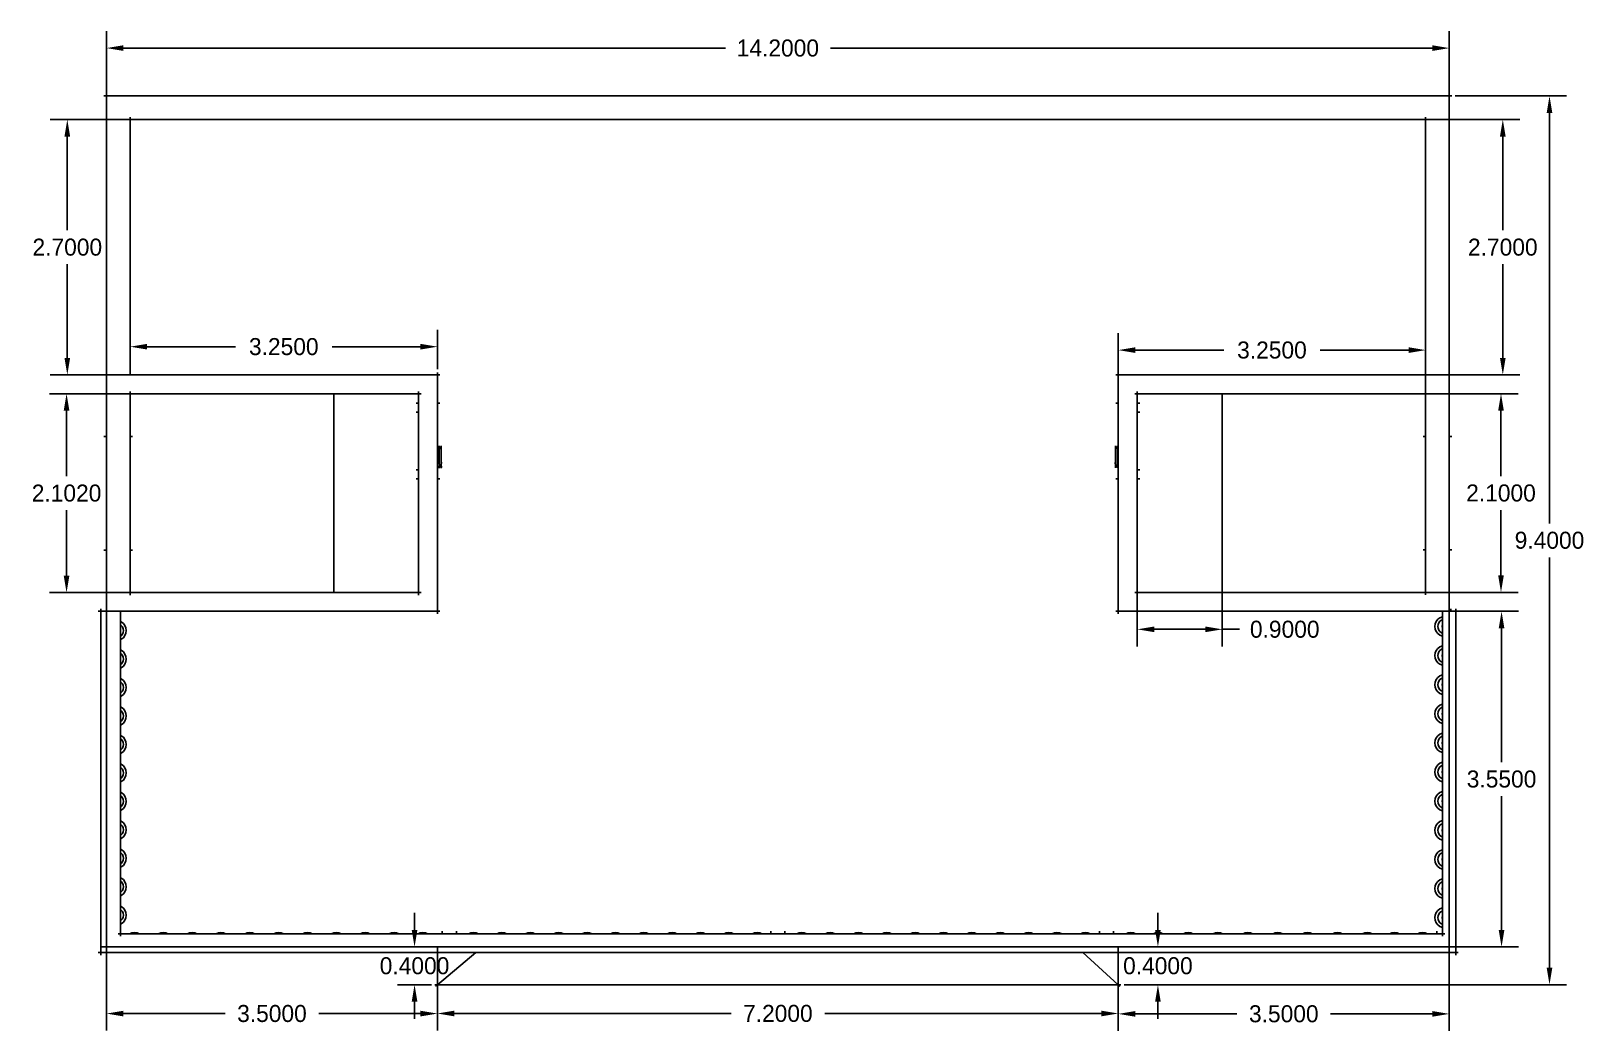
# Model space of a CAD drawing. Header units: metres. Extents: x -8.9 to 7.5, y -4.8 to 5.8.
import ezdxf

# ---------------------------------------------------------------- set-up
doc = ezdxf.new("R2010")
doc.units = ezdxf.units.M
doc.dimstyles.get("Standard").update_dxf_attribs({"dimtxt": 0.18, "dimasz": 0.18, "dimexe": 0.18, "dimexo": 0.0625, "dimgap": 0.09, "dimtad": 0, "dimtih": 1, "dimtoh": 1, "dimdec": 4, "dimzin": 0, "dimdsep": 46, "dimtxsty": 'Standard', "dimcen": 0.09, "dimadec": 0, "dimazin": 0, "dimtfac": 1, "dimtdec": 4, "dimtofl": 0, "dimtmove": 0, "dimatfit": 3, "dimfxl": 1, "dimtolj": 1, "dimtzin": 0, "dimarcsym": 0})

msp = doc.modelspace()

# ---------------------------------------------------------------- blocks, each defined once
blk = doc.blocks.new('*D1')
at = {"color": 0, "lineweight": -2}
for p, q in [((-4.646, -4.179), (-4.646, -4.77)), ((2.554, -4.179), (2.554, -4.77)), ((-4.466, -4.59), (-1.541, -4.59)), ((2.374, -4.59), (-0.551, -4.59))]:
    blk.add_line(p, q, dxfattribs=at)
at = {"color": 0}
for points in [[(-4.466, -4.56), (-4.466, -4.62), (-4.646, -4.59)], [(2.374, -4.56), (2.374, -4.62), (2.554, -4.59)]]:
    blk.add_solid(points, dxfattribs=at)
at = {"layer": 'Defpoints', "color": 0}
for p in [(-4.646, -4.116), (2.554, -4.116), (2.554, -4.59)]:
    blk.add_point(p, dxfattribs=at)
at = {"color": 0, "insert": (-1.046, -4.59), "char_height": 0.18, "attachment_point": 5}
blk.add_mtext('\\A1;7.2000', dxfattribs=at)
blk = doc.blocks.new('*D2')
at = {"color": 0, "lineweight": -2}
for p, q in [((-8.146, 3.701), (-8.146, 5.8)), ((6.054, 3.701), (6.054, 5.8)), ((-7.966, 5.62), (-1.601, 5.62)), ((5.874, 5.62), (-0.491, 5.62))]:
    blk.add_line(p, q, dxfattribs=at)
at = {"color": 0}
for points in [[(-7.966, 5.65), (-7.966, 5.59), (-8.146, 5.62)], [(5.874, 5.65), (5.874, 5.59), (6.054, 5.62)]]:
    blk.add_solid(points, dxfattribs=at)
at = {"layer": 'Defpoints', "color": 0}
for p in [(6.054, 5.62), (-8.146, 3.639), (6.054, 3.639)]:
    blk.add_point(p, dxfattribs=at)
at = {"color": 0, "insert": (-1.046, 5.62), "char_height": 0.18, "attachment_point": 5}
blk.add_mtext('\\A1;14.2000', dxfattribs=at)
blk = doc.blocks.new('*D3')
at = {"color": 0, "lineweight": -2}
for p, q in [((5.368, 4.864), (6.8, 4.864)), ((6.62, 4.684), (6.62, 3.694)), ((6.62, 2.344), (6.62, 3.334)), ((5.368, 2.164), (6.8, 2.164))]:
    blk.add_line(p, q, dxfattribs=at)
at = {"color": 0}
for points in [[(6.59, 4.684), (6.65, 4.684), (6.62, 4.864)], [(6.59, 2.344), (6.65, 2.344), (6.62, 2.164)]]:
    blk.add_solid(points, dxfattribs=at)
at = {"layer": 'Defpoints', "color": 0}
for p in [(5.306, 4.864), (6.62, 4.864), (5.306, 2.164)]:
    blk.add_point(p, dxfattribs=at)
at = {"color": 0, "insert": (6.62, 3.514), "char_height": 0.18, "attachment_point": 5}
blk.add_mtext('\\A1;2.7000', dxfattribs=at)
blk = doc.blocks.new('*D4')
at = {"color": 0, "lineweight": -2}
for p, q in [((-6.334, 4.864), (-8.74, 4.864)), ((-8.56, 4.684), (-8.56, 3.694)), ((-8.56, 2.344), (-8.56, 3.334)), ((-6.334, 2.164), (-8.74, 2.164))]:
    blk.add_line(p, q, dxfattribs=at)
at = {"color": 0}
for points in [[(-8.59, 4.684), (-8.53, 4.684), (-8.56, 4.864)], [(-8.59, 2.344), (-8.53, 2.344), (-8.56, 2.164)]]:
    blk.add_solid(points, dxfattribs=at)
at = {"layer": 'Defpoints', "color": 0}
for p in [(-8.56, 4.864), (-6.271, 4.864), (-6.271, 2.164)]:
    blk.add_point(p, dxfattribs=at)
at = {"color": 0, "insert": (-8.56, 3.514), "char_height": 0.18, "attachment_point": 5}
blk.add_mtext('\\A1;2.7000', dxfattribs=at)
blk = doc.blocks.new('*D5')
at = {"color": 0, "lineweight": -2}
for p, q in [((-5.803, 1.964), (-8.748, 1.964)), ((-8.568, 1.784), (-8.568, 1.093)), ((-8.568, 0.042), (-8.568, 0.733)), ((-5.803, -0.138), (-8.748, -0.138))]:
    blk.add_line(p, q, dxfattribs=at)
at = {"color": 0}
for points in [[(-8.598, 1.784), (-8.538, 1.784), (-8.568, 1.964)], [(-8.598, 0.042), (-8.538, 0.042), (-8.568, -0.138)]]:
    blk.add_solid(points, dxfattribs=at)
at = {"layer": 'Defpoints', "color": 0}
for p in [(-5.74, 1.964), (-8.568, -0.138), (-5.74, -0.138)]:
    blk.add_point(p, dxfattribs=at)
at = {"color": 0, "insert": (-8.568, 0.913), "char_height": 0.18, "attachment_point": 5}
blk.add_mtext('\\A1;2.1020', dxfattribs=at)
blk = doc.blocks.new('*D7')
at = {"color": 0, "lineweight": -2}
for p, q in [((6.116, 5.114), (7.294, 5.114)), ((7.114, 4.934), (7.114, 0.594)), ((7.114, -4.106), (7.114, 0.234)), ((2.616, -4.286), (7.294, -4.286))]:
    blk.add_line(p, q, dxfattribs=at)
at = {"color": 0}
for points in [[(7.084, 4.934), (7.144, 4.934), (7.114, 5.114)], [(7.084, -4.106), (7.144, -4.106), (7.114, -4.286)]]:
    blk.add_solid(points, dxfattribs=at)
at = {"layer": 'Defpoints', "color": 0}
for p in [(6.054, 5.114), (7.114, 5.114), (2.554, -4.286)]:
    blk.add_point(p, dxfattribs=at)
at = {"color": 0, "insert": (7.114, 0.414), "char_height": 0.18, "attachment_point": 5}
blk.add_mtext('\\A1;9.4000', dxfattribs=at)
blk = doc.blocks.new('*D10')
at = {"color": 0, "lineweight": -2}
for p, q in [((-7.896, 2.226), (-7.896, 2.642)), ((-4.646, 2.226), (-4.646, 2.642)), ((-7.716, 2.462), (-6.781, 2.462)), ((-4.826, 2.462), (-5.761, 2.462))]:
    blk.add_line(p, q, dxfattribs=at)
at = {"color": 0}
for points in [[(-7.716, 2.492), (-7.716, 2.432), (-7.896, 2.462)], [(-4.826, 2.492), (-4.826, 2.432), (-4.646, 2.462)]]:
    blk.add_solid(points, dxfattribs=at)
at = {"layer": 'Defpoints', "color": 0}
for p in [(-4.646, 2.462), (-7.896, 2.164), (-4.646, 2.164)]:
    blk.add_point(p, dxfattribs=at)
at = {"color": 0, "insert": (-6.271, 2.462), "char_height": 0.18, "attachment_point": 5}
blk.add_mtext('\\A1;3.2500', dxfattribs=at)
blk = doc.blocks.new('*D11')
at = {"color": 0, "lineweight": -2}
for p, q in [((2.554, 1.61), (2.554, 2.606)), ((5.804, 1.61), (5.804, 2.606)), ((2.734, 2.426), (3.669, 2.426)), ((5.624, 2.426), (4.689, 2.426))]:
    blk.add_line(p, q, dxfattribs=at)
at = {"color": 0}
for points in [[(2.734, 2.456), (2.734, 2.396), (2.554, 2.426)], [(5.624, 2.456), (5.624, 2.396), (5.804, 2.426)]]:
    blk.add_solid(points, dxfattribs=at)
at = {"layer": 'Defpoints', "color": 0}
for p in [(5.804, 2.426), (2.554, 1.547), (5.804, 1.547)]:
    blk.add_point(p, dxfattribs=at)
at = {"color": 0, "insert": (4.179, 2.426), "char_height": 0.18, "attachment_point": 5}
blk.add_mtext('\\A1;3.2500', dxfattribs=at)
blk = doc.blocks.new('*D12')
at = {"color": 0, "lineweight": -2}
for p, q in [((-8.146, 0.099), (-8.146, -4.771)), ((-4.646, -4.179), (-4.646, -4.771)), ((-7.966, -4.591), (-6.891, -4.591)), ((-4.826, -4.591), (-5.901, -4.591))]:
    blk.add_line(p, q, dxfattribs=at)
at = {"color": 0}
for points in [[(-7.966, -4.561), (-7.966, -4.621), (-8.146, -4.591)], [(-4.826, -4.561), (-4.826, -4.621), (-4.646, -4.591)]]:
    blk.add_solid(points, dxfattribs=at)
at = {"layer": 'Defpoints', "color": 0}
for p in [(-8.146, 0.161), (-4.646, -4.116), (-4.646, -4.591)]:
    blk.add_point(p, dxfattribs=at)
at = {"color": 0, "insert": (-6.396, -4.591), "char_height": 0.18, "attachment_point": 5}
blk.add_mtext('\\A1;3.5000', dxfattribs=at)
blk = doc.blocks.new('*D13')
at = {"color": 0, "lineweight": -2}
for p, q in [((6.054, -0.074), (6.054, -4.774)), ((2.554, -4.537), (2.554, -4.774)), ((2.734, -4.594), (3.809, -4.594)), ((5.874, -4.594), (4.799, -4.594))]:
    blk.add_line(p, q, dxfattribs=at)
at = {"color": 0}
for points in [[(2.734, -4.564), (2.734, -4.624), (2.554, -4.594)], [(5.874, -4.564), (5.874, -4.624), (6.054, -4.594)]]:
    blk.add_solid(points, dxfattribs=at)
at = {"layer": 'Defpoints', "color": 0}
for p in [(6.054, -0.011), (2.554, -4.474), (6.054, -4.594)]:
    blk.add_point(p, dxfattribs=at)
at = {"color": 0, "insert": (4.304, -4.594), "char_height": 0.18, "attachment_point": 5}
blk.add_mtext('\\A1;3.5000', dxfattribs=at)
blk = doc.blocks.new('*D14')
at = {"color": 0, "lineweight": -2}
for p, q in [((-4.888, -3.706), (-4.888, -3.526)), ((-4.709, -3.886), (-5.068, -3.886)), ((-4.709, -4.286), (-5.068, -4.286)), ((-4.888, -4.466), (-4.888, -4.646))]:
    blk.add_line(p, q, dxfattribs=at)
at = {"color": 0}
for points in [[(-4.918, -3.706), (-4.858, -3.706), (-4.888, -3.886)], [(-4.918, -4.466), (-4.858, -4.466), (-4.888, -4.286)]]:
    blk.add_solid(points, dxfattribs=at)
at = {"layer": 'Defpoints', "color": 0}
for p in [(-4.888, -3.886), (-4.646, -3.886), (-4.646, -4.286)]:
    blk.add_point(p, dxfattribs=at)
at = {"color": 0, "insert": (-4.888, -4.086), "char_height": 0.18, "attachment_point": 5}
blk.add_mtext('\\A1;0.4000', dxfattribs=at)
blk = doc.blocks.new('*D15')
at = {"color": 0, "lineweight": -2}
for p, q in [((4.776, -0.336), (6.787, -0.336)), ((6.607, -0.516), (6.607, -1.931)), ((6.607, -3.706), (6.607, -2.291)), ((2.973, -3.706), (2.973, -3.526)), ((2.616, -3.886), (3.153, -3.886)), ((4.776, -3.886), (6.787, -3.886)), ((2.616, -4.286), (3.153, -4.286)), ((2.973, -4.466), (2.973, -4.646))]:
    blk.add_line(p, q, dxfattribs=at)
at = {"color": 0}
for points in [[(6.577, -0.516), (6.637, -0.516), (6.607, -0.336)], [(2.943, -3.706), (3.003, -3.706), (2.973, -3.886)], [(6.577, -3.706), (6.637, -3.706), (6.607, -3.886)], [(2.943, -4.466), (3.003, -4.466), (2.973, -4.286)]]:
    blk.add_solid(points, dxfattribs=at)
at = {"layer": 'Defpoints', "color": 0}
for p in [(4.714, -0.336), (2.554, -3.886), (2.973, -3.886), (4.714, -3.886), (6.607, -3.886), (2.554, -4.286)]:
    blk.add_point(p, dxfattribs=at)
at = {"color": 0, "char_height": 0.18, "attachment_point": 5}
for s, insert in [('\\A1;3.5500', (6.607, -2.111)), ('\\A1;0.4000', (2.973, -4.086))]:
    blk.add_mtext(s, dxfattribs=dict(at, insert=insert))
blk = doc.blocks.new('*D16')
at = {"color": 0, "lineweight": -2}
for p, q in [((4.791, 1.964), (6.781, 1.964)), ((6.601, 1.784), (6.601, 1.094)), ((6.601, 0.044), (6.601, 0.734)), ((4.791, -0.136), (6.781, -0.136))]:
    blk.add_line(p, q, dxfattribs=at)
at = {"color": 0}
for points in [[(6.571, 1.784), (6.631, 1.784), (6.601, 1.964)], [(6.571, 0.044), (6.631, 0.044), (6.601, -0.136)]]:
    blk.add_solid(points, dxfattribs=at)
at = {"layer": 'Defpoints', "color": 0}
for p in [(4.729, 1.964), (4.729, -0.136), (6.601, -0.136)]:
    blk.add_point(p, dxfattribs=at)
at = {"color": 0, "insert": (6.601, 0.914), "char_height": 0.18, "attachment_point": 5}
blk.add_mtext('\\A1;2.1000', dxfattribs=at)
blk = doc.blocks.new('*D17')
at = {"color": 0, "lineweight": -2}
for p, q in [((2.754, -0.036), (2.754, -0.707)), ((3.654, -0.036), (3.654, -0.707)), ((2.934, -0.527), (3.474, -0.527)), ((3.654, -0.527), (3.834, -0.527))]:
    blk.add_line(p, q, dxfattribs=at)
at = {"color": 0}
for points in [[(2.934, -0.497), (2.934, -0.557), (2.754, -0.527)], [(3.474, -0.497), (3.474, -0.557), (3.654, -0.527)]]:
    blk.add_solid(points, dxfattribs=at)
at = {"layer": 'Defpoints', "color": 0}
for p in [(2.754, 0.027), (3.654, 0.027), (3.654, -0.527)]:
    blk.add_point(p, dxfattribs=at)
at = {"color": 0, "insert": (4.314, -0.527), "char_height": 0.18, "attachment_point": 5}
blk.add_mtext('\\A1;0.9000', dxfattribs=at)

# ---------------------------------------------------------------- dimensions: what is measured, and where the dimension line sits
for base, p1, p2, picture, middle in [((6.05388, 5.62011), (-8.14612, 3.63859), (6.05388, 3.63859), '*D2', (-1.04612, 5.62011)), ((-4.64612, 2.46202), (-7.89612, 2.16359), (-4.64612, 2.16359), '*D10', (-6.27112, 2.46202)), ((-4.64612, -4.59093), (-8.14612, 0.16136), (-4.64612, -4.11641), '*D12', (-6.39612, -4.59093)), ((3.65388, -0.52746), (2.75388, 0.02654), (3.65388, 0.02654), '*D17', (4.31388, -0.52746)), ((6.05388, -4.59424), (2.55388, -4.47422), (6.05388, -0.01141), '*D13', (4.30388, -4.59424)), ((2.55388, -4.58953), (-4.64612, -4.11641), (2.55388, -4.11641), '*D1', (-1.04612, -4.58953))]:
    dim = msp.add_linear_dim(base=base, p1=p1, p2=p2, dimstyle='Standard')
    dim.commit()
    dim.dimension.update_dxf_attribs({"geometry": picture, "text_midpoint": middle})
for base, p1, p2, picture, middle in [((7.11364, 5.11359), (2.55388, -4.28641), (6.05388, 5.11359), '*D7', (7.11364, 0.41359)), ((-8.56007, 4.86359), (-6.27112, 2.16359), (-6.27112, 4.86359), '*D4', (-8.56007, 3.51359)), ((6.61994, 4.86359), (5.30589, 2.16359), (5.30589, 4.86359), '*D3', (6.61994, 3.51359)), ((-8.56837, -0.13841), (-5.74012, 1.96359), (-5.74012, -0.13841), '*D5', (-8.56837, 0.91259)), ((6.60128, -0.13641), (4.72888, 1.96359), (4.72888, -0.13641), '*D16', (6.60128, 0.91359)), ((2.97264, -3.88641), (2.55388, -4.28641), (2.55388, -3.88641), '*D15', (2.97264, -4.08641)), ((6.60737, -3.88641), (4.71375, -0.33641), (4.71375, -3.88641), '*D15', (6.60737, -2.11141)), ((-4.88756, -3.88641), (-4.64612, -4.28641), (-4.64612, -3.88641), '*D14', (-4.88756, -4.08641))]:
    dim = msp.add_linear_dim(base=base, p1=p1, p2=p2, angle=90, dimstyle='Standard')
    dim.commit()
    dim.dimension.update_dxf_attribs({"geometry": picture, "text_midpoint": middle})
dim = msp.add_aligned_dim(p1=(2.55388, 1.54704), p2=(5.80388, 1.54704), distance=0.87871, dimstyle='Standard')
dim.commit()
dim.dimension.update_dxf_attribs({"geometry": '*D11', "text_midpoint": (4.17888, 2.42575)})

# ---------------------------------------------------------------- linework, layer by layer
for p, q in [((-8.17255, 5.11359), (-8.14612, 5.11359)), ((-8.14612, 5.14002), (-8.14612, 5.11359)), ((6.05388, 5.11359), (-8.14612, 5.11359)), ((-8.14612, 2.16359), (-8.14612, 5.11359)), ((6.05388, 5.14002), (6.05388, 5.11359)), ((6.08032, 5.11359), (6.05388, 5.11359)), ((6.05388, 2.16359), (6.05388, 5.11359)), ((-7.92255, 4.86359), (-7.89612, 4.86359)), ((-7.89612, 4.89002), (-7.89612, 4.86359)), ((-7.89612, 2.16359), (-7.89612, 4.86359)), ((5.80388, 4.86359), (-7.89612, 4.86359)), ((5.80388, 4.89002), (5.80388, 4.86359)), ((5.80388, 2.16359), (5.80388, 4.86359)), ((5.83032, 4.86359), (5.80388, 4.86359)), ((-8.17255, 2.16359), (-8.14612, 2.16359)), ((-7.89612, 2.16359), (-8.14612, 2.16359)), ((-8.14612, 1.51359), (-8.14612, 2.16359)), ((-7.89612, 2.16359), (-4.64612, 2.16359)), ((-4.64612, 2.19002), (-4.64612, 2.16359)), ((-4.61968, 2.16359), (-4.64612, 2.16359)), ((-4.64612, 1.86359), (-4.64612, 2.16359)), ((2.52745, 2.16359), (2.55388, 2.16359)), ((2.55388, 2.19002), (2.55388, 2.16359)), ((5.80388, 2.16359), (2.55388, 2.16359)), ((2.55388, 1.86359), (2.55388, 2.16359)), ((6.05388, 2.16359), (5.80388, 2.16359)), ((6.08032, 2.16359), (6.05388, 2.16359)), ((6.05388, 2.16359), (6.05388, 1.51359)), ((-7.89612, 1.99002), (-7.89612, 1.96359)), ((-4.84612, 1.99002), (-4.84612, 1.96359)), ((2.75388, 1.99002), (2.75388, 1.96359)), ((5.80388, 1.99002), (5.80388, 1.96359)), ((-7.92255, 1.96359), (-7.89612, 1.96359)), ((-7.89612, 1.96359), (-7.89612, 1.51359)), ((-5.74012, 1.96359), (-7.89612, 1.96359)), ((-7.89612, 1.93715), (-7.89612, 1.96359)), ((-5.74012, -0.13841), (-5.74012, 1.96359)), ((-4.84612, 1.96359), (-5.74012, 1.96359)), ((-4.87255, 1.86359), (-4.84612, 1.86359)), ((-4.81968, 1.96359), (-4.84612, 1.96359)), ((-4.84612, 1.86359), (-4.84612, 1.96359)), ((-4.84612, 1.77031), (-4.84612, 1.86359)), ((-4.61968, 1.86359), (-4.64612, 1.86359)), ((-4.64612, 1.86359), (-4.64612, 1.2346)), ((2.52745, 1.86359), (2.55388, 1.86359)), ((2.55388, 1.86359), (2.55388, 1.23048)), ((2.72745, 1.96359), (2.75388, 1.96359)), ((2.75388, 1.86359), (2.75388, 1.96359)), ((3.65388, 1.96359), (2.75388, 1.96359)), ((2.78032, 1.86359), (2.75388, 1.86359)), ((2.75388, 1.86359), (2.75388, 1.77051)), ((3.65388, -0.13641), (3.65388, 1.96359)), ((3.65388, 1.96359), (5.80388, 1.96359)), ((5.83032, 1.96359), (5.80388, 1.96359)), ((5.80388, 1.51359), (5.80388, 1.96359)), ((-4.87255, 1.77031), (-4.84612, 1.77031)), ((-4.8508, 1.77016), (-4.84612, 1.77017)), ((-4.84612, 1.77031), (-4.84612, 1.77017)), ((-4.84612, 1.15843), (-4.84612, 1.77017)), ((2.75748, 1.77052), (2.75388, 1.77051)), ((2.75388, 1.77031), (2.75388, 1.77051)), ((2.75388, 1.77031), (2.78032, 1.77031)), ((2.75388, 1.77031), (2.75388, 1.15858)), ((-8.17255, 1.51359), (-8.14612, 1.51359)), ((-8.14612, 0.31159), (-8.14612, 1.51359)), ((-7.86968, 1.51359), (-7.89612, 1.51359)), ((-7.89612, 1.51359), (-7.89612, 0.31159)), ((5.77745, 1.51359), (5.80388, 1.51359)), ((5.80388, 0.31359), (5.80388, 1.51359)), ((6.08032, 1.51359), (6.05388, 1.51359)), ((6.05388, 1.51359), (6.05388, 0.31359)), ((-4.62686, 1.40094), (-4.62686, 1.41329)), ((-4.60686, 1.40094), (-4.62686, 1.40094)), ((-4.62686, 1.38686), (-4.62686, 1.40094)), ((-4.60686, 1.38686), (-4.62686, 1.38686)), ((-4.62686, 1.38523), (-4.62686, 1.38686)), ((-4.60686, 1.38523), (-4.62686, 1.38523)), ((-4.62686, 1.23462), (-4.62686, 1.38523)), ((-4.60686, 1.41329), (-4.60686, 1.40094)), ((-4.60686, 1.40094), (-4.60686, 1.38686)), ((-4.60686, 1.38523), (-4.60686, 1.38686)), ((-4.60686, 1.23464), (-4.60686, 1.38523)), ((2.52597, 1.40102), (2.52597, 1.4147)), ((2.52597, 1.40102), (2.54397, 1.40102)), ((2.52597, 1.38739), (2.52597, 1.40102)), ((2.52597, 1.38739), (2.54397, 1.38739)), ((2.52597, 1.38739), (2.52597, 1.23045)), ((2.54397, 1.4147), (2.54397, 1.40102)), ((2.54397, 1.40102), (2.54397, 1.38739)), ((2.54397, 1.23047), (2.54397, 1.38739)), ((-4.84612, 1.15843), (-4.87255, 1.15843)), ((-4.84972, 1.15823), (-4.84612, 1.15823)), ((-4.84612, 1.15843), (-4.84612, 1.15823)), ((-4.84612, 1.06515), (-4.84612, 1.15823)), ((-4.64612, 1.2346), (-4.62686, 1.23462)), ((-4.64612, 1.18983), (-4.64612, 1.2346)), ((-4.64612, 1.18983), (-4.62686, 1.18985)), ((-4.64612, 1.06515), (-4.64612, 1.18983)), ((-4.62686, 1.22062), (-4.62686, 1.23462)), ((-4.62686, 1.20349), (-4.62686, 1.20383)), ((-4.60686, 1.20349), (-4.62686, 1.20349)), ((-4.62686, 1.20349), (-4.62686, 1.18985)), ((-4.62686, 1.18985), (-4.62334, 1.18985)), ((-4.62686, 1.18985), (-4.62686, 1.17706)), ((-4.62337, 1.20384), (-4.6234, 1.22063)), ((-4.62336, 1.20081), (-4.62336, 1.19955)), ((-4.62335, 1.19617), (-4.62336, 1.19835)), ((-4.62335, 1.19359), (-4.62335, 1.19521)), ((-4.62335, 1.19295), (-4.62334, 1.19201)), ((-4.60686, 1.19201), (-4.62334, 1.19201)), ((-4.62334, 1.18985), (-4.62334, 1.19201)), ((-4.60686, 1.18988), (-4.62334, 1.18985)), ((-4.59698, 1.23465), (-4.60686, 1.23464)), ((-4.60686, 1.20349), (-4.60686, 1.23464)), ((-4.60686, 1.20349), (-4.60686, 1.19201)), ((-4.60686, 1.18988), (-4.60686, 1.19201)), ((-4.59691, 1.18989), (-4.60686, 1.18988)), ((-4.60686, 1.17706), (-4.60686, 1.18988)), ((2.51556, 1.23044), (2.52597, 1.23045)), ((2.51563, 1.1934), (2.52597, 1.19342)), ((2.52597, 1.23045), (2.52597, 1.20819)), ((2.52597, 1.20819), (2.54204, 1.20819)), ((2.52597, 1.19342), (2.52597, 1.20819)), ((2.52597, 1.19342), (2.52597, 1.19208)), ((2.52597, 1.19208), (2.54397, 1.19208)), ((2.52597, 1.19208), (2.52597, 1.18175)), ((2.54204, 1.20819), (2.54204, 1.2062)), ((2.54204, 1.20819), (2.54397, 1.20819)), ((2.54205, 1.20065), (2.54205, 1.19901)), ((2.54205, 1.1975), (2.54206, 1.19614)), ((2.54206, 1.19495), (2.54206, 1.19393)), ((2.54397, 1.23047), (2.55388, 1.23048)), ((2.54397, 1.20819), (2.54397, 1.23047)), ((2.54397, 1.20819), (2.54397, 1.19344)), ((2.54397, 1.19344), (2.55388, 1.19345)), ((2.54397, 1.19344), (2.54397, 1.19208)), ((2.54397, 1.18175), (2.54397, 1.19208)), ((2.55388, 1.19345), (2.55388, 1.23048)), ((2.55388, 1.06515), (2.55388, 1.19345)), ((2.75856, 1.15858), (2.75388, 1.15858)), ((2.75388, 1.15843), (2.75388, 1.15858)), ((2.78032, 1.15843), (2.75388, 1.15843)), ((2.75388, 1.15843), (2.75388, 1.06515)), ((-4.87255, 1.06515), (-4.84612, 1.06515)), ((-4.87255, 1.06359), (-4.84612, 1.06359)), ((-4.84612, 1.06515), (-4.84612, 1.06359)), ((-4.84612, -0.13841), (-4.84612, 1.06359)), ((-4.61968, 1.06515), (-4.64612, 1.06515)), ((-4.64612, 1.06359), (-4.64612, 1.06515)), ((-4.61968, 1.06359), (-4.64612, 1.06359)), ((-4.64612, 1.06359), (-4.64612, -0.33641)), ((2.52745, 1.06515), (2.55388, 1.06515)), ((2.52745, 1.06359), (2.55388, 1.06359)), ((2.55388, 1.06515), (2.55388, 1.06359)), ((2.55388, 1.06359), (2.55388, -0.33641)), ((2.78032, 1.06515), (2.75388, 1.06515)), ((2.75388, 1.06359), (2.75388, 1.06515)), ((2.78032, 1.06359), (2.75388, 1.06359)), ((2.75388, 1.06359), (2.75388, -0.13641)), ((-8.17255, 0.31159), (-8.14612, 0.31159)), ((-8.14612, -0.33641), (-8.14612, 0.31159)), ((-7.86968, 0.31159), (-7.89612, 0.31159)), ((-7.89612, 0.31159), (-7.89612, -0.13841)), ((-7.89612, 0.28515), (-7.89612, 0.31159)), ((5.77745, 0.31359), (5.80388, 0.31359)), ((5.80388, -0.13641), (5.80388, 0.31359)), ((6.08032, 0.31359), (6.05388, 0.31359)), ((6.05388, 0.31359), (6.05388, -0.33641)), ((-7.92255, -0.13841), (-7.89612, -0.13841)), ((-5.74012, -0.13841), (-7.89612, -0.13841)), ((-7.89612, -0.16485), (-7.89612, -0.13841)), ((-4.84612, -0.13841), (-5.74012, -0.13841)), ((-4.81968, -0.13841), (-4.84612, -0.13841)), ((-4.84612, -0.16485), (-4.84612, -0.13841)), ((2.72745, -0.13641), (2.75388, -0.13641)), ((2.75388, -0.16285), (2.75388, -0.13641)), ((2.75388, -0.13641), (3.65388, -0.13641)), ((3.65388, -0.13641), (5.80388, -0.13641)), ((5.80388, -0.16285), (5.80388, -0.13641)), ((5.83032, -0.13641), (5.80388, -0.13641)), ((-8.20612, -0.30998), (-8.20612, -0.33641)), ((6.07188, -0.30998), (6.07188, -0.33641)), ((6.12188, -0.30998), (6.12188, -0.33641)), ((-8.23255, -0.33641), (-8.20612, -0.33641)), ((-8.20612, -0.33641), (-8.20612, -3.94641)), ((-8.14612, -0.33641), (-8.20612, -0.33641)), ((-8.14612, -0.36285), (-8.14612, -0.33641)), ((-8.14612, -0.33641), (-7.99612, -0.33641)), ((-7.99612, -0.33641), (-4.64612, -0.33641)), ((-7.99612, -0.33641), (-7.99612, -0.44526)), ((-7.98968, -0.44792), (-7.99612, -0.44526)), ((-7.99612, -0.44526), (-7.99612, -0.48052)), ((-7.98884, -0.4861), (-7.99612, -0.48052)), ((-7.99612, -0.48052), (-7.99612, -0.59995)), ((-7.96761, -0.46486), (-7.98968, -0.44792)), ((-7.97668, -0.50195), (-7.98884, -0.4861)), ((-7.95067, -0.48694), (-7.96761, -0.46486)), ((-7.94002, -0.51264), (-7.95067, -0.48694)), ((-4.64612, -0.36285), (-4.64612, -0.33641)), ((-4.61968, -0.33641), (-4.64612, -0.33641)), ((2.52745, -0.33641), (2.55388, -0.33641)), ((2.55388, -0.36285), (2.55388, -0.33641)), ((5.98188, -0.33641), (2.55388, -0.33641)), ((5.9059, -0.46882), (5.90227, -0.49641)), ((5.91655, -0.44312), (5.9059, -0.46882)), ((5.93349, -0.42104), (5.91655, -0.44312)), ((5.93491, -0.4766), (5.9323, -0.49641)), ((5.95556, -0.4041), (5.93349, -0.42104)), ((5.94256, -0.45813), (5.93491, -0.4766)), ((5.95472, -0.44228), (5.94256, -0.45813)), ((5.97058, -0.43011), (5.95472, -0.44228)), ((5.98127, -0.39345), (5.95556, -0.4041)), ((5.98188, -0.42543), (5.97058, -0.43011)), ((5.98013, -0.48871), (5.97911, -0.49641)), ((5.98188, -0.48448), (5.98013, -0.48871)), ((5.98188, -0.39337), (5.98127, -0.39345)), ((5.98188, -0.39337), (5.98188, -0.33641)), ((6.05388, -0.33641), (5.98188, -0.33641)), ((5.98188, -0.42543), (5.98188, -0.39337)), ((5.98188, -0.48448), (5.98188, -0.42543)), ((5.98188, -0.50834), (5.98188, -0.48448)), ((6.05388, -0.36285), (6.05388, -0.33641)), ((6.07188, -0.33641), (6.05388, -0.33641)), ((6.07188, -0.33641), (6.12188, -0.33641)), ((6.12188, -3.94641), (6.12188, -0.33641)), ((6.14832, -0.33641), (6.12188, -0.33641)), ((-7.99612, -0.59995), (-7.98884, -0.59437)), ((-7.99612, -0.59995), (-7.99612, -0.63521)), ((-7.99612, -0.63521), (-7.98968, -0.63254)), ((-7.99612, -0.63521), (-7.99612, -0.74626)), ((-7.98968, -0.63254), (-7.96761, -0.6156)), ((-7.98884, -0.59437), (-7.97668, -0.57851)), ((-7.96903, -0.52042), (-7.97668, -0.50195)), ((-7.97668, -0.57851), (-7.96903, -0.56005)), ((-7.96642, -0.54023), (-7.96903, -0.52042)), ((-7.96903, -0.56005), (-7.96642, -0.54023)), ((-7.96761, -0.6156), (-7.95067, -0.59353)), ((-7.95067, -0.59353), (-7.94002, -0.56782)), ((-7.93639, -0.54023), (-7.94002, -0.51264)), ((-7.94002, -0.56782), (-7.93639, -0.54023)), ((5.90227, -0.49641), (5.9059, -0.524)), ((5.9059, -0.524), (5.91655, -0.5497)), ((5.91655, -0.5497), (5.93349, -0.57178)), ((5.9323, -0.49641), (5.93491, -0.51622)), ((5.93349, -0.57178), (5.95556, -0.58872)), ((5.93491, -0.51622), (5.94256, -0.53469)), ((5.94256, -0.53469), (5.95472, -0.55054)), ((5.95472, -0.55054), (5.97058, -0.56271)), ((5.95556, -0.58872), (5.98127, -0.59937)), ((5.97058, -0.56271), (5.98188, -0.56739)), ((5.97911, -0.49641), (5.98013, -0.50411)), ((5.98013, -0.50411), (5.98188, -0.50834)), ((5.98127, -0.59937), (5.98188, -0.59945)), ((5.98188, -0.56739), (5.98188, -0.50834)), ((5.98188, -0.59945), (5.98188, -0.56739)), ((5.98188, -0.70137), (5.98188, -0.59945)), ((-7.98968, -0.74892), (-7.99612, -0.74626)), ((-7.99612, -0.74626), (-7.99612, -0.78152)), ((-7.98884, -0.7871), (-7.99612, -0.78152)), ((-7.99612, -0.78152), (-7.99612, -0.90095)), ((-7.96761, -0.76586), (-7.98968, -0.74892)), ((-7.97668, -0.80295), (-7.98884, -0.7871)), ((-7.96903, -0.82142), (-7.97668, -0.80295)), ((-7.96642, -0.84123), (-7.96903, -0.82142)), ((-7.95067, -0.78794), (-7.96761, -0.76586)), ((-7.94002, -0.81364), (-7.95067, -0.78794)), ((-7.93639, -0.84123), (-7.94002, -0.81364)), ((5.9059, -0.77682), (5.90227, -0.80441)), ((5.90227, -0.80441), (5.9059, -0.832)), ((5.91655, -0.75112), (5.9059, -0.77682)), ((5.93349, -0.72904), (5.91655, -0.75112)), ((5.93491, -0.7846), (5.9323, -0.80441)), ((5.9323, -0.80441), (5.93491, -0.82422)), ((5.95556, -0.7121), (5.93349, -0.72904)), ((5.94256, -0.76613), (5.93491, -0.7846)), ((5.95472, -0.75028), (5.94256, -0.76613)), ((5.97058, -0.73811), (5.95472, -0.75028)), ((5.98127, -0.70145), (5.95556, -0.7121)), ((5.98188, -0.73343), (5.97058, -0.73811)), ((5.98013, -0.79671), (5.97911, -0.80441)), ((5.97911, -0.80441), (5.98013, -0.81211)), ((5.98188, -0.79248), (5.98013, -0.79671)), ((5.98013, -0.81211), (5.98188, -0.81634)), ((5.98188, -0.70137), (5.98127, -0.70145)), ((5.98188, -0.73343), (5.98188, -0.70137)), ((5.98188, -0.79248), (5.98188, -0.73343)), ((5.98188, -0.81634), (5.98188, -0.79248)), ((5.98188, -0.87539), (5.98188, -0.81634)), ((-7.99612, -0.90095), (-7.98884, -0.89537)), ((-7.99612, -0.90095), (-7.99612, -0.93621)), ((-7.99612, -0.93621), (-7.98968, -0.93354)), ((-7.99612, -0.93621), (-7.99612, -1.04726)), ((-7.98968, -0.93354), (-7.96761, -0.9166)), ((-7.98884, -0.89537), (-7.97668, -0.87951)), ((-7.97668, -0.87951), (-7.96903, -0.86105)), ((-7.96903, -0.86105), (-7.96642, -0.84123)), ((-7.96761, -0.9166), (-7.95067, -0.89453)), ((-7.95067, -0.89453), (-7.94002, -0.86882)), ((-7.94002, -0.86882), (-7.93639, -0.84123)), ((5.9059, -0.832), (5.91655, -0.8577)), ((5.91655, -0.8577), (5.93349, -0.87978)), ((5.93349, -0.87978), (5.95556, -0.89672)), ((5.93491, -0.82422), (5.94256, -0.84269)), ((5.94256, -0.84269), (5.95472, -0.85854)), ((5.95472, -0.85854), (5.97058, -0.87071)), ((5.95556, -0.89672), (5.98127, -0.90737)), ((5.97058, -0.87071), (5.98188, -0.87539)), ((5.98127, -0.90737), (5.98188, -0.90745)), ((5.98188, -0.90745), (5.98188, -0.87539)), ((5.98188, -1.00937), (5.98188, -0.90745)), ((-7.98968, -1.04992), (-7.99612, -1.04726)), ((-7.99612, -1.04726), (-7.99612, -1.08252)), ((-7.98884, -1.0881), (-7.99612, -1.08252)), ((-7.99612, -1.08252), (-7.99612, -1.20195)), ((-7.96761, -1.06686), (-7.98968, -1.04992)), ((-7.97668, -1.10395), (-7.98884, -1.0881)), ((-7.96903, -1.12242), (-7.97668, -1.10395)), ((-7.96642, -1.14223), (-7.96903, -1.12242)), ((-7.96903, -1.16205), (-7.96642, -1.14223)), ((-7.95067, -1.08894), (-7.96761, -1.06686)), ((-7.94002, -1.11464), (-7.95067, -1.08894)), ((-7.93639, -1.14223), (-7.94002, -1.11464)), ((-7.94002, -1.16982), (-7.93639, -1.14223)), ((5.9059, -1.08482), (5.90227, -1.11241)), ((5.90227, -1.11241), (5.9059, -1.14)), ((5.91655, -1.05912), (5.9059, -1.08482)), ((5.9059, -1.14), (5.91655, -1.1657)), ((5.93349, -1.03704), (5.91655, -1.05912)), ((5.93491, -1.0926), (5.9323, -1.11241)), ((5.9323, -1.11241), (5.93491, -1.13222)), ((5.95556, -1.0201), (5.93349, -1.03704)), ((5.94256, -1.07413), (5.93491, -1.0926)), ((5.93491, -1.13222), (5.94256, -1.15069)), ((5.95472, -1.05828), (5.94256, -1.07413)), ((5.97058, -1.04611), (5.95472, -1.05828)), ((5.98127, -1.00945), (5.95556, -1.0201)), ((5.98188, -1.04143), (5.97058, -1.04611)), ((5.98013, -1.10471), (5.97911, -1.11241)), ((5.97911, -1.11241), (5.98013, -1.12011)), ((5.98188, -1.10048), (5.98013, -1.10471)), ((5.98013, -1.12011), (5.98188, -1.12434)), ((5.98188, -1.00937), (5.98127, -1.00945)), ((5.98188, -1.04143), (5.98188, -1.00937)), ((5.98188, -1.10048), (5.98188, -1.04143)), ((5.98188, -1.12434), (5.98188, -1.10048)), ((5.98188, -1.18339), (5.98188, -1.12434)), ((-7.99612, -1.20195), (-7.98884, -1.19637)), ((-7.99612, -1.20195), (-7.99612, -1.23721)), ((-7.99612, -1.23721), (-7.98968, -1.23454)), ((-7.99612, -1.23721), (-7.99612, -1.34826)), ((-7.98968, -1.23454), (-7.96761, -1.2176)), ((-7.98884, -1.19637), (-7.97668, -1.18051)), ((-7.97668, -1.18051), (-7.96903, -1.16205)), ((-7.96761, -1.2176), (-7.95067, -1.19553)), ((-7.95067, -1.19553), (-7.94002, -1.16982)), ((5.91655, -1.1657), (5.93349, -1.18778)), ((5.93349, -1.18778), (5.95556, -1.20472)), ((5.94256, -1.15069), (5.95472, -1.16654)), ((5.95472, -1.16654), (5.97058, -1.17871)), ((5.95556, -1.20472), (5.98127, -1.21537)), ((5.97058, -1.17871), (5.98188, -1.18339)), ((5.98127, -1.21537), (5.98188, -1.21545)), ((5.98188, -1.21545), (5.98188, -1.18339)), ((5.98188, -1.31737), (5.98188, -1.21545)), ((-7.98968, -1.35092), (-7.99612, -1.34826)), ((-7.99612, -1.34826), (-7.99612, -1.38352)), ((-7.98884, -1.3891), (-7.99612, -1.38352)), ((-7.99612, -1.38352), (-7.99612, -1.50295)), ((-7.96761, -1.36786), (-7.98968, -1.35092)), ((-7.97668, -1.40495), (-7.98884, -1.3891)), ((-7.96903, -1.42342), (-7.97668, -1.40495)), ((-7.97668, -1.48151), (-7.96903, -1.46305)), ((-7.96642, -1.44323), (-7.96903, -1.42342)), ((-7.96903, -1.46305), (-7.96642, -1.44323)), ((-7.95067, -1.38994), (-7.96761, -1.36786)), ((-7.94002, -1.41564), (-7.95067, -1.38994)), ((-7.95067, -1.49653), (-7.94002, -1.47082)), ((-7.93639, -1.44323), (-7.94002, -1.41564)), ((-7.94002, -1.47082), (-7.93639, -1.44323)), ((5.9059, -1.39282), (5.90227, -1.42041)), ((5.90227, -1.42041), (5.9059, -1.448)), ((5.91655, -1.36712), (5.9059, -1.39282)), ((5.9059, -1.448), (5.91655, -1.4737)), ((5.93349, -1.34504), (5.91655, -1.36712)), ((5.91655, -1.4737), (5.93349, -1.49578)), ((5.93491, -1.4006), (5.9323, -1.42041)), ((5.9323, -1.42041), (5.93491, -1.44022)), ((5.95556, -1.3281), (5.93349, -1.34504)), ((5.94256, -1.38213), (5.93491, -1.4006)), ((5.93491, -1.44022), (5.94256, -1.45869)), ((5.95472, -1.36628), (5.94256, -1.38213)), ((5.94256, -1.45869), (5.95472, -1.47454)), ((5.97058, -1.35411), (5.95472, -1.36628)), ((5.95472, -1.47454), (5.97058, -1.48671)), ((5.98127, -1.31745), (5.95556, -1.3281)), ((5.98188, -1.34943), (5.97058, -1.35411)), ((5.98013, -1.41271), (5.97911, -1.42041)), ((5.97911, -1.42041), (5.98013, -1.42811)), ((5.98188, -1.40848), (5.98013, -1.41271)), ((5.98013, -1.42811), (5.98188, -1.43234)), ((5.98188, -1.31737), (5.98127, -1.31745)), ((5.98188, -1.34943), (5.98188, -1.31737)), ((5.98188, -1.40848), (5.98188, -1.34943)), ((5.98188, -1.43234), (5.98188, -1.40848)), ((5.98188, -1.49139), (5.98188, -1.43234)), ((-7.99612, -1.50295), (-7.98884, -1.49737)), ((-7.99612, -1.50295), (-7.99612, -1.53821)), ((-7.99612, -1.53821), (-7.98968, -1.53554)), ((-7.99612, -1.53821), (-7.99612, -1.64926)), ((-7.98968, -1.53554), (-7.96761, -1.5186)), ((-7.98884, -1.49737), (-7.97668, -1.48151)), ((-7.96761, -1.5186), (-7.95067, -1.49653)), ((5.93349, -1.49578), (5.95556, -1.51272)), ((5.95556, -1.6361), (5.93349, -1.65304)), ((5.95556, -1.51272), (5.98127, -1.52337)), ((5.98127, -1.62545), (5.95556, -1.6361)), ((5.97058, -1.48671), (5.98188, -1.49139)), ((5.98127, -1.52337), (5.98188, -1.52345)), ((5.98188, -1.62537), (5.98127, -1.62545)), ((5.98188, -1.52345), (5.98188, -1.49139)), ((5.98188, -1.62537), (5.98188, -1.52345)), ((5.98188, -1.65743), (5.98188, -1.62537)), ((-7.98968, -1.65192), (-7.99612, -1.64926)), ((-7.99612, -1.64926), (-7.99612, -1.68452)), ((-7.98884, -1.6901), (-7.99612, -1.68452)), ((-7.99612, -1.68452), (-7.99612, -1.80395)), ((-7.99612, -1.80395), (-7.98884, -1.79837)), ((-7.99612, -1.80395), (-7.99612, -1.83921)), ((-7.96761, -1.66886), (-7.98968, -1.65192)), ((-7.97668, -1.70595), (-7.98884, -1.6901)), ((-7.98884, -1.79837), (-7.97668, -1.78251)), ((-7.96903, -1.72442), (-7.97668, -1.70595)), ((-7.97668, -1.78251), (-7.96903, -1.76405)), ((-7.96642, -1.74423), (-7.96903, -1.72442)), ((-7.96903, -1.76405), (-7.96642, -1.74423)), ((-7.95067, -1.69094), (-7.96761, -1.66886)), ((-7.96761, -1.8196), (-7.95067, -1.79753)), ((-7.94002, -1.71664), (-7.95067, -1.69094)), ((-7.95067, -1.79753), (-7.94002, -1.77182)), ((-7.93639, -1.74423), (-7.94002, -1.71664)), ((-7.94002, -1.77182), (-7.93639, -1.74423)), ((5.9059, -1.70082), (5.90227, -1.72841)), ((5.90227, -1.72841), (5.9059, -1.756)), ((5.91655, -1.67512), (5.9059, -1.70082)), ((5.9059, -1.756), (5.91655, -1.7817)), ((5.93349, -1.65304), (5.91655, -1.67512)), ((5.91655, -1.7817), (5.93349, -1.80378)), ((5.93491, -1.7086), (5.9323, -1.72841)), ((5.9323, -1.72841), (5.93491, -1.74822)), ((5.93349, -1.80378), (5.95556, -1.82072)), ((5.94256, -1.69013), (5.93491, -1.7086)), ((5.93491, -1.74822), (5.94256, -1.76669)), ((5.95472, -1.67428), (5.94256, -1.69013)), ((5.94256, -1.76669), (5.95472, -1.78254)), ((5.97058, -1.66211), (5.95472, -1.67428)), ((5.95472, -1.78254), (5.97058, -1.79471)), ((5.98188, -1.65743), (5.97058, -1.66211)), ((5.97058, -1.79471), (5.98188, -1.79939)), ((5.98013, -1.72071), (5.97911, -1.72841)), ((5.97911, -1.72841), (5.98013, -1.73611)), ((5.98188, -1.71648), (5.98013, -1.72071)), ((5.98013, -1.73611), (5.98188, -1.74034)), ((5.98188, -1.71648), (5.98188, -1.65743)), ((5.98188, -1.74034), (5.98188, -1.71648)), ((5.98188, -1.79939), (5.98188, -1.74034)), ((5.98188, -1.83145), (5.98188, -1.79939)), ((-7.99612, -1.83921), (-7.98968, -1.83654)), ((-7.99612, -1.83921), (-7.99612, -1.95026)), ((-7.98968, -1.95292), (-7.99612, -1.95026)), ((-7.99612, -1.95026), (-7.99612, -1.98552)), ((-7.98968, -1.83654), (-7.96761, -1.8196)), ((-7.96761, -1.96986), (-7.98968, -1.95292)), ((-7.95067, -1.99194), (-7.96761, -1.96986)), ((5.93349, -1.96104), (5.91655, -1.98312)), ((5.95556, -1.9441), (5.93349, -1.96104)), ((5.97058, -1.97011), (5.95472, -1.98228)), ((5.95556, -1.82072), (5.98127, -1.83137)), ((5.98127, -1.93345), (5.95556, -1.9441)), ((5.98188, -1.96543), (5.97058, -1.97011)), ((5.98127, -1.83137), (5.98188, -1.83145)), ((5.98188, -1.93337), (5.98127, -1.93345)), ((5.98188, -1.93337), (5.98188, -1.83145)), ((5.98188, -1.96543), (5.98188, -1.93337)), ((5.98188, -2.02448), (5.98188, -1.96543)), ((-7.98884, -1.9911), (-7.99612, -1.98552)), ((-7.99612, -1.98552), (-7.99612, -2.10495)), ((-7.99612, -2.10495), (-7.98884, -2.09937)), ((-7.99612, -2.10495), (-7.99612, -2.14021)), ((-7.98968, -2.13754), (-7.96761, -2.1206)), ((-7.97668, -2.00695), (-7.98884, -1.9911)), ((-7.98884, -2.09937), (-7.97668, -2.08351)), ((-7.96903, -2.02542), (-7.97668, -2.00695)), ((-7.97668, -2.08351), (-7.96903, -2.06505)), ((-7.96642, -2.04523), (-7.96903, -2.02542)), ((-7.96903, -2.06505), (-7.96642, -2.04523)), ((-7.96761, -2.1206), (-7.95067, -2.09853)), ((-7.94002, -2.01764), (-7.95067, -1.99194)), ((-7.95067, -2.09853), (-7.94002, -2.07282)), ((-7.93639, -2.04523), (-7.94002, -2.01764)), ((-7.94002, -2.07282), (-7.93639, -2.04523)), ((5.9059, -2.00882), (5.90227, -2.03641)), ((5.90227, -2.03641), (5.9059, -2.064)), ((5.91655, -1.98312), (5.9059, -2.00882)), ((5.9059, -2.064), (5.91655, -2.0897)), ((5.91655, -2.0897), (5.93349, -2.11178)), ((5.93491, -2.0166), (5.9323, -2.03641)), ((5.9323, -2.03641), (5.93491, -2.05622)), ((5.93349, -2.11178), (5.95556, -2.12872)), ((5.94256, -1.99813), (5.93491, -2.0166)), ((5.93491, -2.05622), (5.94256, -2.07469)), ((5.95472, -1.98228), (5.94256, -1.99813)), ((5.94256, -2.07469), (5.95472, -2.09054)), ((5.95472, -2.09054), (5.97058, -2.10271)), ((5.95556, -2.12872), (5.98127, -2.13937)), ((5.97058, -2.10271), (5.98188, -2.10739)), ((5.98013, -2.02871), (5.97911, -2.03641)), ((5.97911, -2.03641), (5.98013, -2.04411)), ((5.98188, -2.02448), (5.98013, -2.02871)), ((5.98013, -2.04411), (5.98188, -2.04834)), ((5.98188, -2.04834), (5.98188, -2.02448)), ((5.98188, -2.10739), (5.98188, -2.04834)), ((5.98188, -2.13945), (5.98188, -2.10739)), ((-7.99612, -2.14021), (-7.98968, -2.13754)), ((-7.99612, -2.14021), (-7.99612, -2.25126)), ((-7.98968, -2.25392), (-7.99612, -2.25126)), ((-7.99612, -2.25126), (-7.99612, -2.28652)), ((-7.98884, -2.2921), (-7.99612, -2.28652)), ((-7.99612, -2.28652), (-7.99612, -2.40595)), ((-7.96761, -2.27086), (-7.98968, -2.25392)), ((-7.97668, -2.30795), (-7.98884, -2.2921)), ((-7.95067, -2.29294), (-7.96761, -2.27086)), ((-7.94002, -2.31864), (-7.95067, -2.29294)), ((5.91655, -2.29112), (5.9059, -2.31682)), ((5.93349, -2.26904), (5.91655, -2.29112)), ((5.95556, -2.2521), (5.93349, -2.26904)), ((5.95472, -2.29028), (5.94256, -2.30613)), ((5.97058, -2.27811), (5.95472, -2.29028)), ((5.98127, -2.24145), (5.95556, -2.2521)), ((5.98188, -2.27343), (5.97058, -2.27811)), ((5.98127, -2.13937), (5.98188, -2.13945)), ((5.98188, -2.24137), (5.98127, -2.24145)), ((5.98188, -2.24137), (5.98188, -2.13945)), ((5.98188, -2.27343), (5.98188, -2.24137)), ((5.98188, -2.33248), (5.98188, -2.27343)), ((-7.99612, -2.40595), (-7.98884, -2.40037)), ((-7.99612, -2.40595), (-7.99612, -2.44121)), ((-7.99612, -2.44121), (-7.98968, -2.43854)), ((-7.99612, -2.44121), (-7.99612, -2.55226)), ((-7.98968, -2.43854), (-7.96761, -2.4216)), ((-7.98884, -2.40037), (-7.97668, -2.38451)), ((-7.96903, -2.32642), (-7.97668, -2.30795)), ((-7.97668, -2.38451), (-7.96903, -2.36605)), ((-7.96642, -2.34623), (-7.96903, -2.32642)), ((-7.96903, -2.36605), (-7.96642, -2.34623)), ((-7.96761, -2.4216), (-7.95067, -2.39953)), ((-7.95067, -2.39953), (-7.94002, -2.37382)), ((-7.93639, -2.34623), (-7.94002, -2.31864)), ((-7.94002, -2.37382), (-7.93639, -2.34623)), ((5.9059, -2.31682), (5.90227, -2.34441)), ((5.90227, -2.34441), (5.9059, -2.372)), ((5.9059, -2.372), (5.91655, -2.3977)), ((5.91655, -2.3977), (5.93349, -2.41978)), ((5.93491, -2.3246), (5.9323, -2.34441)), ((5.9323, -2.34441), (5.93491, -2.36422)), ((5.93349, -2.41978), (5.95556, -2.43672)), ((5.94256, -2.30613), (5.93491, -2.3246)), ((5.93491, -2.36422), (5.94256, -2.38269)), ((5.94256, -2.38269), (5.95472, -2.39854)), ((5.95472, -2.39854), (5.97058, -2.41071)), ((5.95556, -2.43672), (5.98127, -2.44737)), ((5.97058, -2.41071), (5.98188, -2.41539)), ((5.98013, -2.33671), (5.97911, -2.34441)), ((5.97911, -2.34441), (5.98013, -2.35211)), ((5.98188, -2.33248), (5.98013, -2.33671)), ((5.98013, -2.35211), (5.98188, -2.35634)), ((5.98127, -2.44737), (5.98188, -2.44745)), ((5.98188, -2.35634), (5.98188, -2.33248)), ((5.98188, -2.41539), (5.98188, -2.35634)), ((5.98188, -2.44745), (5.98188, -2.41539)), ((5.98188, -2.54937), (5.98188, -2.44745)), ((-7.98968, -2.55492), (-7.99612, -2.55226)), ((-7.99612, -2.55226), (-7.99612, -2.58752)), ((-7.98884, -2.5931), (-7.99612, -2.58752)), ((-7.99612, -2.58752), (-7.99612, -2.70695)), ((-7.96761, -2.57186), (-7.98968, -2.55492)), ((-7.97668, -2.60895), (-7.98884, -2.5931)), ((-7.96903, -2.62742), (-7.97668, -2.60895)), ((-7.96642, -2.64723), (-7.96903, -2.62742)), ((-7.95067, -2.59394), (-7.96761, -2.57186)), ((-7.94002, -2.61964), (-7.95067, -2.59394)), ((-7.93639, -2.64723), (-7.94002, -2.61964)), ((5.9059, -2.62482), (5.90227, -2.65241)), ((5.91655, -2.59912), (5.9059, -2.62482)), ((5.93349, -2.57704), (5.91655, -2.59912)), ((5.95556, -2.5601), (5.93349, -2.57704)), ((5.94256, -2.61413), (5.93491, -2.6326)), ((5.95472, -2.59828), (5.94256, -2.61413)), ((5.97058, -2.58611), (5.95472, -2.59828)), ((5.98127, -2.54945), (5.95556, -2.5601)), ((5.98188, -2.58143), (5.97058, -2.58611)), ((5.98188, -2.54937), (5.98127, -2.54945)), ((5.98188, -2.58143), (5.98188, -2.54937)), ((5.98188, -2.64048), (5.98188, -2.58143)), ((-7.99612, -2.70695), (-7.98884, -2.70137)), ((-7.99612, -2.70695), (-7.99612, -2.74221)), ((-7.99612, -2.74221), (-7.98968, -2.73954)), ((-7.99612, -2.74221), (-7.99612, -2.85326)), ((-7.98968, -2.73954), (-7.96761, -2.7226)), ((-7.98884, -2.70137), (-7.97668, -2.68551)), ((-7.97668, -2.68551), (-7.96903, -2.66705)), ((-7.96903, -2.66705), (-7.96642, -2.64723)), ((-7.96761, -2.7226), (-7.95067, -2.70053)), ((-7.95067, -2.70053), (-7.94002, -2.67482)), ((-7.94002, -2.67482), (-7.93639, -2.64723)), ((5.90227, -2.65241), (5.9059, -2.68)), ((5.9059, -2.68), (5.91655, -2.7057)), ((5.91655, -2.7057), (5.93349, -2.72778)), ((5.93491, -2.6326), (5.9323, -2.65241)), ((5.9323, -2.65241), (5.93491, -2.67222)), ((5.93349, -2.72778), (5.95556, -2.74472)), ((5.93491, -2.67222), (5.94256, -2.69069)), ((5.94256, -2.69069), (5.95472, -2.70654)), ((5.95472, -2.70654), (5.97058, -2.71871)), ((5.95556, -2.74472), (5.98127, -2.75537)), ((5.97058, -2.71871), (5.98188, -2.72339)), ((5.98013, -2.64471), (5.97911, -2.65241)), ((5.97911, -2.65241), (5.98013, -2.66011)), ((5.98188, -2.64048), (5.98013, -2.64471)), ((5.98013, -2.66011), (5.98188, -2.66434)), ((5.98127, -2.75537), (5.98188, -2.75545)), ((5.98188, -2.66434), (5.98188, -2.64048)), ((5.98188, -2.72339), (5.98188, -2.66434)), ((5.98188, -2.75545), (5.98188, -2.72339)), ((5.98188, -2.85737), (5.98188, -2.75545)), ((-7.98968, -2.85592), (-7.99612, -2.85326)), ((-7.99612, -2.85326), (-7.99612, -2.88852)), ((-7.98884, -2.8941), (-7.99612, -2.88852)), ((-7.99612, -2.88852), (-7.99612, -3.00795)), ((-7.96761, -2.87286), (-7.98968, -2.85592)), ((-7.97668, -2.90995), (-7.98884, -2.8941)), ((-7.96903, -2.92842), (-7.97668, -2.90995)), ((-7.96642, -2.94823), (-7.96903, -2.92842)), ((-7.96903, -2.96805), (-7.96642, -2.94823)), ((-7.95067, -2.89494), (-7.96761, -2.87286)), ((-7.94002, -2.92064), (-7.95067, -2.89494)), ((-7.93639, -2.94823), (-7.94002, -2.92064)), ((-7.94002, -2.97582), (-7.93639, -2.94823)), ((5.9059, -2.93282), (5.90227, -2.96041)), ((5.91655, -2.90712), (5.9059, -2.93282)), ((5.93349, -2.88504), (5.91655, -2.90712)), ((5.93491, -2.9406), (5.9323, -2.96041)), ((5.95556, -2.8681), (5.93349, -2.88504)), ((5.94256, -2.92213), (5.93491, -2.9406)), ((5.95472, -2.90628), (5.94256, -2.92213)), ((5.97058, -2.89411), (5.95472, -2.90628)), ((5.98127, -2.85745), (5.95556, -2.8681)), ((5.98188, -2.88943), (5.97058, -2.89411)), ((5.98013, -2.95271), (5.97911, -2.96041)), ((5.98188, -2.94848), (5.98013, -2.95271)), ((5.98188, -2.85737), (5.98127, -2.85745)), ((5.98188, -2.88943), (5.98188, -2.85737)), ((5.98188, -2.94848), (5.98188, -2.88943)), ((5.98188, -2.97234), (5.98188, -2.94848)), ((-7.99612, -3.00795), (-7.98884, -3.00237)), ((-7.99612, -3.00795), (-7.99612, -3.04321)), ((-7.99612, -3.04321), (-7.98968, -3.04054)), ((-7.99612, -3.04321), (-7.99612, -3.15426)), ((-7.98968, -3.04054), (-7.96761, -3.0236)), ((-7.98884, -3.00237), (-7.97668, -2.98651)), ((-7.97668, -2.98651), (-7.96903, -2.96805)), ((-7.96761, -3.0236), (-7.95067, -3.00153)), ((-7.95067, -3.00153), (-7.94002, -2.97582)), ((5.90227, -2.96041), (5.9059, -2.988)), ((5.9059, -2.988), (5.91655, -3.0137)), ((5.91655, -3.0137), (5.93349, -3.03578)), ((5.9323, -2.96041), (5.93491, -2.98022)), ((5.93349, -3.03578), (5.95556, -3.05272)), ((5.93491, -2.98022), (5.94256, -2.99869)), ((5.94256, -2.99869), (5.95472, -3.01454)), ((5.95472, -3.01454), (5.97058, -3.02671)), ((5.95556, -3.05272), (5.98127, -3.06337)), ((5.97058, -3.02671), (5.98188, -3.03139)), ((5.97911, -2.96041), (5.98013, -2.96811)), ((5.98013, -2.96811), (5.98188, -2.97234)), ((5.98127, -3.06337), (5.98188, -3.06345)), ((5.98188, -3.03139), (5.98188, -2.97234)), ((5.98188, -3.06345), (5.98188, -3.03139)), ((5.98188, -3.16537), (5.98188, -3.06345)), ((-7.98968, -3.15692), (-7.99612, -3.15426)), ((-7.99612, -3.15426), (-7.99612, -3.18952)), ((-7.98884, -3.1951), (-7.99612, -3.18952)), ((-7.99612, -3.18952), (-7.99612, -3.30895)), ((-7.96761, -3.17386), (-7.98968, -3.15692)), ((-7.97668, -3.21095), (-7.98884, -3.1951)), ((-7.96903, -3.22942), (-7.97668, -3.21095)), ((-7.97668, -3.28751), (-7.96903, -3.26905)), ((-7.96642, -3.24923), (-7.96903, -3.22942)), ((-7.96903, -3.26905), (-7.96642, -3.24923)), ((-7.95067, -3.19594), (-7.96761, -3.17386)), ((-7.94002, -3.22164), (-7.95067, -3.19594)), ((-7.95067, -3.30253), (-7.94002, -3.27682)), ((-7.93639, -3.24923), (-7.94002, -3.22164)), ((-7.94002, -3.27682), (-7.93639, -3.24923)), ((5.9059, -3.24082), (5.90227, -3.26841)), ((5.90227, -3.26841), (5.9059, -3.296)), ((5.91655, -3.21512), (5.9059, -3.24082)), ((5.93349, -3.19304), (5.91655, -3.21512)), ((5.93491, -3.2486), (5.9323, -3.26841)), ((5.9323, -3.26841), (5.93491, -3.28822)), ((5.95556, -3.1761), (5.93349, -3.19304)), ((5.94256, -3.23013), (5.93491, -3.2486)), ((5.95472, -3.21428), (5.94256, -3.23013)), ((5.97058, -3.20211), (5.95472, -3.21428)), ((5.98127, -3.16545), (5.95556, -3.1761)), ((5.98188, -3.19743), (5.97058, -3.20211)), ((5.98013, -3.26071), (5.97911, -3.26841)), ((5.97911, -3.26841), (5.98013, -3.27611)), ((5.98188, -3.25648), (5.98013, -3.26071)), ((5.98013, -3.27611), (5.98188, -3.28034)), ((5.98188, -3.16537), (5.98127, -3.16545)), ((5.98188, -3.19743), (5.98188, -3.16537)), ((5.98188, -3.25648), (5.98188, -3.19743)), ((5.98188, -3.28034), (5.98188, -3.25648)), ((5.98188, -3.33939), (5.98188, -3.28034)), ((-7.99612, -3.30895), (-7.98884, -3.30337)), ((-7.99612, -3.30895), (-7.99612, -3.34421)), ((-7.99612, -3.34421), (-7.98968, -3.34154)), ((-7.99612, -3.34421), (-7.99612, -3.45526)), ((-7.98968, -3.34154), (-7.96761, -3.3246)), ((-7.98884, -3.30337), (-7.97668, -3.28751)), ((-7.96761, -3.3246), (-7.95067, -3.30253)), ((5.9059, -3.296), (5.91655, -3.3217)), ((5.91655, -3.3217), (5.93349, -3.34378)), ((5.93349, -3.34378), (5.95556, -3.36072)), ((5.93491, -3.28822), (5.94256, -3.30669)), ((5.94256, -3.30669), (5.95472, -3.32254)), ((5.95472, -3.32254), (5.97058, -3.33471)), ((5.95556, -3.36072), (5.98127, -3.37137)), ((5.97058, -3.33471), (5.98188, -3.33939)), ((5.98127, -3.37137), (5.98188, -3.37145)), ((5.98188, -3.37145), (5.98188, -3.33939)), ((5.98188, -3.47337), (5.98188, -3.37145)), ((-7.98968, -3.45792), (-7.99612, -3.45526)), ((-7.99612, -3.45526), (-7.99612, -3.49052)), ((-7.98884, -3.4961), (-7.99612, -3.49052)), ((-7.99612, -3.49052), (-7.99612, -3.60995)), ((-7.99612, -3.60995), (-7.98884, -3.60437)), ((-7.99612, -3.60995), (-7.99612, -3.64521)), ((-7.96761, -3.47486), (-7.98968, -3.45792)), ((-7.97668, -3.51195), (-7.98884, -3.4961)), ((-7.98884, -3.60437), (-7.97668, -3.58851)), ((-7.96903, -3.53042), (-7.97668, -3.51195)), ((-7.97668, -3.58851), (-7.96903, -3.57005)), ((-7.96642, -3.55023), (-7.96903, -3.53042)), ((-7.96903, -3.57005), (-7.96642, -3.55023)), ((-7.95067, -3.49694), (-7.96761, -3.47486)), ((-7.96761, -3.6256), (-7.95067, -3.60353)), ((-7.94002, -3.52264), (-7.95067, -3.49694)), ((-7.95067, -3.60353), (-7.94002, -3.57782)), ((-7.93639, -3.55023), (-7.94002, -3.52264)), ((-7.94002, -3.57782), (-7.93639, -3.55023)), ((5.9059, -3.54882), (5.90227, -3.57641)), ((5.90227, -3.57641), (5.9059, -3.604)), ((5.91655, -3.52312), (5.9059, -3.54882)), ((5.9059, -3.604), (5.91655, -3.6297)), ((5.93349, -3.50104), (5.91655, -3.52312)), ((5.93491, -3.5566), (5.9323, -3.57641)), ((5.9323, -3.57641), (5.93491, -3.59622)), ((5.95556, -3.4841), (5.93349, -3.50104)), ((5.94256, -3.53813), (5.93491, -3.5566)), ((5.93491, -3.59622), (5.94256, -3.61469)), ((5.95472, -3.52228), (5.94256, -3.53813)), ((5.94256, -3.61469), (5.95472, -3.63054)), ((5.97058, -3.51011), (5.95472, -3.52228)), ((5.98127, -3.47345), (5.95556, -3.4841)), ((5.98188, -3.50543), (5.97058, -3.51011)), ((5.98013, -3.56871), (5.97911, -3.57641)), ((5.97911, -3.57641), (5.98013, -3.58411)), ((5.98188, -3.56448), (5.98013, -3.56871)), ((5.98013, -3.58411), (5.98188, -3.58834)), ((5.98188, -3.47337), (5.98127, -3.47345)), ((5.98188, -3.50543), (5.98188, -3.47337)), ((5.98188, -3.56448), (5.98188, -3.50543)), ((5.98188, -3.58834), (5.98188, -3.56448)), ((5.98188, -3.64739), (5.98188, -3.58834)), ((-8.02255, -3.74641), (-7.99612, -3.74641)), ((-7.99612, -3.64521), (-7.98968, -3.64254)), ((-7.99612, -3.64521), (-7.99612, -3.74641)), ((-7.99612, -3.77285), (-7.99612, -3.74641)), ((-7.99612, -3.74641), (-7.89977, -3.74641)), ((-7.96968, -3.74641), (-7.99612, -3.74641)), ((-7.98968, -3.64254), (-7.96761, -3.6256)), ((-7.87771, -3.73728), (-7.89977, -3.74641)), ((-7.89977, -3.74641), (-7.80048, -3.74641)), ((-7.85012, -3.73364), (-7.87771, -3.73728)), ((-7.82254, -3.73728), (-7.85012, -3.73364)), ((-7.80048, -3.74641), (-7.82254, -3.73728)), ((-7.80048, -3.74641), (-7.59478, -3.74641)), ((-7.57272, -3.73728), (-7.59478, -3.74641)), ((-7.59478, -3.74641), (-7.49549, -3.74641)), ((-7.54514, -3.73364), (-7.57272, -3.73728)), ((-7.51755, -3.73728), (-7.54514, -3.73364)), ((-7.49549, -3.74641), (-7.51755, -3.73728)), ((-7.49549, -3.74641), (-7.28979, -3.74641)), ((-7.26774, -3.73728), (-7.28979, -3.74641)), ((-7.28979, -3.74641), (-7.19051, -3.74641)), ((-7.24015, -3.73364), (-7.26774, -3.73728)), ((-7.21256, -3.73728), (-7.24015, -3.73364)), ((-7.19051, -3.74641), (-7.21256, -3.73728)), ((-7.19051, -3.74641), (-6.9848, -3.74641)), ((-6.96275, -3.73728), (-6.9848, -3.74641)), ((-6.9848, -3.74641), (-6.88552, -3.74641)), ((-6.93516, -3.73364), (-6.96275, -3.73728)), ((-6.90757, -3.73728), (-6.93516, -3.73364)), ((-6.88552, -3.74641), (-6.90757, -3.73728)), ((-6.88552, -3.74641), (-6.67982, -3.74641)), ((-6.65776, -3.73728), (-6.67982, -3.74641)), ((-6.67982, -3.74641), (-6.58053, -3.74641)), ((-6.63017, -3.73364), (-6.65776, -3.73728)), ((-6.60259, -3.73728), (-6.63017, -3.73364)), ((-6.58053, -3.74641), (-6.60259, -3.73728)), ((-6.58053, -3.74641), (-6.37483, -3.74641)), ((-6.35277, -3.73728), (-6.37483, -3.74641)), ((-6.37483, -3.74641), (-6.27554, -3.74641)), ((-6.32519, -3.73364), (-6.35277, -3.73728)), ((-6.2976, -3.73728), (-6.32519, -3.73364)), ((-6.27554, -3.74641), (-6.2976, -3.73728)), ((-6.27554, -3.74641), (-6.06984, -3.74641)), ((-6.04779, -3.73728), (-6.06984, -3.74641)), ((-6.06984, -3.74641), (-5.97056, -3.74641)), ((-6.0202, -3.73364), (-6.04779, -3.73728)), ((-5.99261, -3.73728), (-6.0202, -3.73364)), ((-5.97056, -3.74641), (-5.99261, -3.73728)), ((-5.97056, -3.74641), (-5.76486, -3.74641)), ((-5.7428, -3.73728), (-5.76486, -3.74641)), ((-5.76486, -3.74641), (-5.66557, -3.74641)), ((-5.71521, -3.73364), (-5.7428, -3.73728)), ((-5.68763, -3.73728), (-5.71521, -3.73364)), ((-5.66557, -3.74641), (-5.68763, -3.73728)), ((-5.66557, -3.74641), (-5.45987, -3.74641)), ((-5.43781, -3.73728), (-5.45987, -3.74641)), ((-5.45987, -3.74641), (-5.36058, -3.74641)), ((-5.41023, -3.73364), (-5.43781, -3.73728)), ((-5.38264, -3.73728), (-5.41023, -3.73364)), ((-5.36058, -3.74641), (-5.38264, -3.73728)), ((-5.36058, -3.74641), (-5.15488, -3.74641)), ((-5.13283, -3.73728), (-5.15488, -3.74641)), ((-5.15488, -3.74641), (-5.0556, -3.74641)), ((-5.10524, -3.73364), (-5.13283, -3.73728)), ((-5.07765, -3.73728), (-5.10524, -3.73364)), ((-5.0556, -3.74641), (-5.07765, -3.73728)), ((-5.0556, -3.74641), (-4.84989, -3.74641)), ((-4.82784, -3.73728), (-4.84989, -3.74641)), ((-4.84989, -3.74641), (-4.75061, -3.74641)), ((-4.80025, -3.73364), (-4.82784, -3.73728)), ((-4.77266, -3.73728), (-4.80025, -3.73364)), ((-4.75061, -3.74641), (-4.77266, -3.73728)), ((-4.75061, -3.74641), (-4.59651, -3.74641)), ((-4.59651, -3.71998), (-4.59651, -3.74641)), ((-4.59651, -3.74641), (-4.44612, -3.74641)), ((-4.44612, -3.71998), (-4.44612, -3.74641)), ((-4.44612, -3.74641), (-4.31389, -3.74641)), ((-4.29184, -3.73728), (-4.31389, -3.74641)), ((-4.31389, -3.74641), (-4.21461, -3.74641)), ((-4.26425, -3.73364), (-4.29184, -3.73728)), ((-4.23666, -3.73728), (-4.26425, -3.73364)), ((-4.21461, -3.74641), (-4.23666, -3.73728)), ((-4.21461, -3.74641), (-4.01389, -3.74641)), ((-3.99184, -3.73728), (-4.01389, -3.74641)), ((-4.01389, -3.74641), (-3.91461, -3.74641)), ((-3.96425, -3.73364), (-3.99184, -3.73728)), ((-3.93666, -3.73728), (-3.96425, -3.73364)), ((-3.91461, -3.74641), (-3.93666, -3.73728)), ((-3.91461, -3.74641), (-3.71389, -3.74641)), ((-3.69184, -3.73728), (-3.71389, -3.74641)), ((-3.71389, -3.74641), (-3.61461, -3.74641)), ((-3.66425, -3.73364), (-3.69184, -3.73728)), ((-3.63666, -3.73728), (-3.66425, -3.73364)), ((-3.61461, -3.74641), (-3.63666, -3.73728)), ((-3.61461, -3.74641), (-3.41389, -3.74641)), ((-3.39184, -3.73728), (-3.41389, -3.74641)), ((-3.41389, -3.74641), (-3.31461, -3.74641)), ((-3.36425, -3.73364), (-3.39184, -3.73728)), ((-3.33666, -3.73728), (-3.36425, -3.73364)), ((-3.31461, -3.74641), (-3.33666, -3.73728)), ((-3.31461, -3.74641), (-3.11389, -3.74641)), ((-3.09184, -3.73728), (-3.11389, -3.74641)), ((-3.11389, -3.74641), (-3.01461, -3.74641)), ((-3.06425, -3.73364), (-3.09184, -3.73728)), ((-3.03666, -3.73728), (-3.06425, -3.73364)), ((-3.01461, -3.74641), (-3.03666, -3.73728)), ((-3.01461, -3.74641), (-2.81389, -3.74641)), ((-2.79184, -3.73728), (-2.81389, -3.74641)), ((-2.81389, -3.74641), (-2.71461, -3.74641)), ((-2.76425, -3.73364), (-2.79184, -3.73728)), ((-2.73666, -3.73728), (-2.76425, -3.73364)), ((-2.71461, -3.74641), (-2.73666, -3.73728)), ((-2.71461, -3.74641), (-2.51389, -3.74641)), ((-2.49184, -3.73728), (-2.51389, -3.74641)), ((-2.51389, -3.74641), (-2.41461, -3.74641)), ((-2.46425, -3.73364), (-2.49184, -3.73728)), ((-2.43666, -3.73728), (-2.46425, -3.73364)), ((-2.41461, -3.74641), (-2.43666, -3.73728)), ((-2.41461, -3.74641), (-2.21389, -3.74641)), ((-2.19184, -3.73728), (-2.21389, -3.74641)), ((-2.21389, -3.74641), (-2.11461, -3.74641)), ((-2.16425, -3.73364), (-2.19184, -3.73728)), ((-2.13666, -3.73728), (-2.16425, -3.73364)), ((-2.11461, -3.74641), (-2.13666, -3.73728)), ((-2.11461, -3.74641), (-1.91389, -3.74641)), ((-1.89184, -3.73728), (-1.91389, -3.74641)), ((-1.91389, -3.74641), (-1.81461, -3.74641)), ((-1.86425, -3.73364), (-1.89184, -3.73728)), ((-1.83666, -3.73728), (-1.86425, -3.73364)), ((-1.81461, -3.74641), (-1.83666, -3.73728)), ((-1.81461, -3.74641), (-1.61389, -3.74641)), ((-1.59184, -3.73728), (-1.61389, -3.74641)), ((-1.61389, -3.74641), (-1.51461, -3.74641)), ((-1.56425, -3.73364), (-1.59184, -3.73728)), ((-1.53666, -3.73728), (-1.56425, -3.73364)), ((-1.51461, -3.74641), (-1.53666, -3.73728)), ((-1.51461, -3.74641), (-1.31389, -3.74641)), ((-1.29184, -3.73728), (-1.31389, -3.74641)), ((-1.31389, -3.74641), (-1.21461, -3.74641)), ((-1.26425, -3.73364), (-1.29184, -3.73728)), ((-1.23666, -3.73728), (-1.26425, -3.73364)), ((-1.21461, -3.74641), (-1.23666, -3.73728)), ((-1.21461, -3.74641), (-1.12151, -3.74641)), ((-1.12151, -3.71998), (-1.12151, -3.74641)), ((-1.12151, -3.74641), (-0.97151, -3.74641)), ((-0.97151, -3.71998), (-0.97151, -3.74641)), ((-0.97151, -3.74641), (-0.84389, -3.74641)), ((-0.82184, -3.73728), (-0.84389, -3.74641)), ((-0.74461, -3.74641), (-0.84389, -3.74641)), ((-0.79425, -3.73364), (-0.82184, -3.73728)), ((-0.76666, -3.73728), (-0.79425, -3.73364)), ((-0.74461, -3.74641), (-0.76666, -3.73728)), ((-0.74461, -3.74641), (-0.54389, -3.74641)), ((-0.52184, -3.73728), (-0.54389, -3.74641)), ((-0.54389, -3.74641), (-0.44461, -3.74641)), ((-0.49425, -3.73364), (-0.52184, -3.73728)), ((-0.46666, -3.73728), (-0.49425, -3.73364)), ((-0.44461, -3.74641), (-0.46666, -3.73728)), ((-0.44461, -3.74641), (-0.24389, -3.74641)), ((-0.22184, -3.73728), (-0.24389, -3.74641)), ((-0.24389, -3.74641), (-0.14461, -3.74641)), ((-0.19425, -3.73364), (-0.22184, -3.73728)), ((-0.16666, -3.73728), (-0.19425, -3.73364)), ((-0.14461, -3.74641), (-0.16666, -3.73728)), ((-0.14461, -3.74641), (0.05611, -3.74641)), ((0.07816, -3.73728), (0.05611, -3.74641)), ((0.05611, -3.74641), (0.15539, -3.74641)), ((0.10575, -3.73364), (0.07816, -3.73728)), ((0.13334, -3.73728), (0.10575, -3.73364)), ((0.15539, -3.74641), (0.13334, -3.73728)), ((0.15539, -3.74641), (0.35611, -3.74641)), ((0.37816, -3.73728), (0.35611, -3.74641)), ((0.35611, -3.74641), (0.45539, -3.74641)), ((0.40575, -3.73364), (0.37816, -3.73728)), ((0.43334, -3.73728), (0.40575, -3.73364)), ((0.45539, -3.74641), (0.43334, -3.73728)), ((0.45539, -3.74641), (0.65611, -3.74641)), ((0.67816, -3.73728), (0.65611, -3.74641)), ((0.65611, -3.74641), (0.75539, -3.74641)), ((0.70575, -3.73364), (0.67816, -3.73728)), ((0.73334, -3.73728), (0.70575, -3.73364)), ((0.75539, -3.74641), (0.73334, -3.73728)), ((0.75539, -3.74641), (0.95611, -3.74641)), ((0.97816, -3.73728), (0.95611, -3.74641)), ((0.95611, -3.74641), (1.05539, -3.74641)), ((1.00575, -3.73364), (0.97816, -3.73728)), ((1.03334, -3.73728), (1.00575, -3.73364)), ((1.05539, -3.74641), (1.03334, -3.73728)), ((1.05539, -3.74641), (1.25611, -3.74641)), ((1.27816, -3.73728), (1.25611, -3.74641)), ((1.25611, -3.74641), (1.35539, -3.74641)), ((1.30575, -3.73364), (1.27816, -3.73728)), ((1.33334, -3.73728), (1.30575, -3.73364)), ((1.35539, -3.74641), (1.33334, -3.73728)), ((1.35539, -3.74641), (1.55611, -3.74641)), ((1.57816, -3.73728), (1.55611, -3.74641)), ((1.55611, -3.74641), (1.65539, -3.74641)), ((1.60575, -3.73364), (1.57816, -3.73728)), ((1.63334, -3.73728), (1.60575, -3.73364)), ((1.65539, -3.74641), (1.63334, -3.73728)), ((1.65539, -3.74641), (1.85611, -3.74641)), ((1.87816, -3.73728), (1.85611, -3.74641)), ((1.85611, -3.74641), (1.95539, -3.74641)), ((1.90575, -3.73364), (1.87816, -3.73728)), ((1.93334, -3.73728), (1.90575, -3.73364)), ((1.95539, -3.74641), (1.93334, -3.73728)), ((1.95539, -3.74641), (2.15611, -3.74641)), ((2.17816, -3.73728), (2.15611, -3.74641)), ((2.15611, -3.74641), (2.25539, -3.74641)), ((2.20575, -3.73364), (2.17816, -3.73728)), ((2.23334, -3.73728), (2.20575, -3.73364)), ((2.25539, -3.74641), (2.23334, -3.73728)), ((2.25539, -3.74641), (2.35388, -3.74641)), ((2.35388, -3.71998), (2.35388, -3.74641)), ((2.35388, -3.74641), (2.50434, -3.74641)), ((2.50434, -3.71998), (2.50434, -3.74641)), ((2.50434, -3.74641), (2.63611, -3.74641)), ((2.65816, -3.73728), (2.63611, -3.74641)), ((2.73539, -3.74641), (2.63611, -3.74641)), ((2.68575, -3.73364), (2.65816, -3.73728)), ((2.71334, -3.73728), (2.68575, -3.73364)), ((2.73539, -3.74641), (2.71334, -3.73728)), ((2.92611, -3.74641), (2.73539, -3.74641)), ((2.94816, -3.73728), (2.92611, -3.74641)), ((3.02539, -3.74641), (2.92611, -3.74641)), ((2.97575, -3.73364), (2.94816, -3.73728)), ((3.00334, -3.73728), (2.97575, -3.73364)), ((3.02539, -3.74641), (3.00334, -3.73728)), ((3.24211, -3.74641), (3.02539, -3.74641)), ((3.26416, -3.73728), (3.24211, -3.74641)), ((3.34139, -3.74641), (3.24211, -3.74641)), ((3.29175, -3.73364), (3.26416, -3.73728)), ((3.31934, -3.73728), (3.29175, -3.73364)), ((3.34139, -3.74641), (3.31934, -3.73728)), ((3.55811, -3.74641), (3.34139, -3.74641)), ((3.58016, -3.73728), (3.55811, -3.74641)), ((3.65739, -3.74641), (3.55811, -3.74641)), ((3.60775, -3.73364), (3.58016, -3.73728)), ((3.63534, -3.73728), (3.60775, -3.73364)), ((3.65739, -3.74641), (3.63534, -3.73728)), ((3.65739, -3.74641), (3.87411, -3.74641)), ((3.89616, -3.73728), (3.87411, -3.74641)), ((3.87411, -3.74641), (3.97339, -3.74641)), ((3.92375, -3.73364), (3.89616, -3.73728)), ((3.95134, -3.73728), (3.92375, -3.73364)), ((3.97339, -3.74641), (3.95134, -3.73728)), ((3.97339, -3.74641), (4.19011, -3.74641)), ((4.21216, -3.73728), (4.19011, -3.74641)), ((4.19011, -3.74641), (4.28939, -3.74641)), ((4.23975, -3.73364), (4.21216, -3.73728)), ((4.26734, -3.73728), (4.23975, -3.73364)), ((4.28939, -3.74641), (4.26734, -3.73728)), ((4.28939, -3.74641), (4.50611, -3.74641)), ((4.52816, -3.73728), (4.50611, -3.74641)), ((4.50611, -3.74641), (4.60539, -3.74641)), ((4.55575, -3.73364), (4.52816, -3.73728)), ((4.58334, -3.73728), (4.55575, -3.73364)), ((4.60539, -3.74641), (4.58334, -3.73728)), ((4.60539, -3.74641), (4.82211, -3.74641)), ((4.84416, -3.73728), (4.82211, -3.74641)), ((4.82211, -3.74641), (4.92139, -3.74641)), ((4.87175, -3.73364), (4.84416, -3.73728)), ((4.89934, -3.73728), (4.87175, -3.73364)), ((4.92139, -3.74641), (4.89934, -3.73728)), ((4.92139, -3.74641), (5.13811, -3.74641)), ((5.16016, -3.73728), (5.13811, -3.74641)), ((5.13811, -3.74641), (5.23739, -3.74641)), ((5.18775, -3.73364), (5.16016, -3.73728)), ((5.21534, -3.73728), (5.18775, -3.73364)), ((5.23739, -3.74641), (5.21534, -3.73728)), ((5.23739, -3.74641), (5.42411, -3.74641)), ((5.44616, -3.73728), (5.42411, -3.74641)), ((5.42411, -3.74641), (5.52339, -3.74641)), ((5.47375, -3.73364), (5.44616, -3.73728)), ((5.50134, -3.73728), (5.47375, -3.73364)), ((5.52339, -3.74641), (5.50134, -3.73728)), ((5.52339, -3.74641), (5.7219, -3.74641)), ((5.74395, -3.73728), (5.7219, -3.74641)), ((5.7219, -3.74641), (5.82118, -3.74641)), ((5.77154, -3.73364), (5.74395, -3.73728)), ((5.79913, -3.73728), (5.77154, -3.73364)), ((5.82118, -3.74641), (5.79913, -3.73728)), ((5.82118, -3.74641), (5.92188, -3.74641)), ((5.91655, -3.6297), (5.93349, -3.65178)), ((5.92188, -3.71998), (5.92188, -3.74641)), ((5.92188, -3.74641), (5.98188, -3.74641)), ((5.93349, -3.65178), (5.95556, -3.66872)), ((5.95472, -3.63054), (5.97058, -3.64271)), ((5.95556, -3.66872), (5.98127, -3.67937)), ((5.97058, -3.64271), (5.98188, -3.64739)), ((5.98127, -3.67937), (5.98188, -3.67945)), ((5.98188, -3.67945), (5.98188, -3.64739)), ((5.98188, -3.74641), (5.98188, -3.67945)), ((5.98188, -3.77285), (5.98188, -3.74641)), ((6.00832, -3.74641), (5.98188, -3.74641)), ((5.19086, -3.88641), (-8.20612, -3.88641)), ((-4.64612, -3.94641), (-4.64612, -3.88641)), ((2.55388, -3.94641), (2.55388, -3.88641)), ((5.19086, -3.88641), (5.47064, -3.88641)), ((5.47064, -3.88641), (6.12188, -3.88641)), ((-8.23255, -3.94641), (-8.20612, -3.94641)), ((-8.20612, -3.97285), (-8.20612, -3.94641)), ((-8.20612, -3.94641), (-7.85324, -3.94641)), ((-7.85324, -3.94641), (-7.85012, -3.94682)), ((-7.85324, -3.94641), (-7.84701, -3.94641)), ((-7.85012, -3.94682), (-7.84701, -3.94641)), ((-7.84701, -3.94641), (-7.54825, -3.94641)), ((-7.54825, -3.94641), (-7.54514, -3.94682)), ((-7.54825, -3.94641), (-7.54202, -3.94641)), ((-7.54514, -3.94682), (-7.54202, -3.94641)), ((-7.54202, -3.94641), (-7.24326, -3.94641)), ((-7.24326, -3.94641), (-7.24015, -3.94682)), ((-7.24326, -3.94641), (-7.23704, -3.94641)), ((-7.24015, -3.94682), (-7.23704, -3.94641)), ((-7.23704, -3.94641), (-6.93827, -3.94641)), ((-6.93827, -3.94641), (-6.93516, -3.94682)), ((-6.93827, -3.94641), (-6.93205, -3.94641)), ((-6.93516, -3.94682), (-6.93205, -3.94641)), ((-6.93205, -3.94641), (-6.63329, -3.94641)), ((-6.63329, -3.94641), (-6.63017, -3.94682)), ((-6.63329, -3.94641), (-6.62706, -3.94641)), ((-6.63017, -3.94682), (-6.62706, -3.94641)), ((-6.62706, -3.94641), (-6.3283, -3.94641)), ((-6.3283, -3.94641), (-6.32519, -3.94682)), ((-6.3283, -3.94641), (-6.32207, -3.94641)), ((-6.32519, -3.94682), (-6.32207, -3.94641)), ((-6.32207, -3.94641), (-6.02331, -3.94641)), ((-6.02331, -3.94641), (-6.0202, -3.94682)), ((-6.02331, -3.94641), (-6.01709, -3.94641)), ((-6.0202, -3.94682), (-6.01709, -3.94641)), ((-6.01709, -3.94641), (-5.71833, -3.94641)), ((-5.71833, -3.94641), (-5.71521, -3.94682)), ((-5.71833, -3.94641), (-5.7121, -3.94641)), ((-5.71521, -3.94682), (-5.7121, -3.94641)), ((-5.7121, -3.94641), (-5.41334, -3.94641)), ((-5.41334, -3.94641), (-5.41023, -3.94682)), ((-5.41334, -3.94641), (-5.40711, -3.94641)), ((-5.41023, -3.94682), (-5.40711, -3.94641)), ((-5.40711, -3.94641), (-5.10835, -3.94641)), ((-5.10835, -3.94641), (-5.10524, -3.94682)), ((-5.10835, -3.94641), (-5.10213, -3.94641)), ((-5.10524, -3.94682), (-5.10213, -3.94641)), ((-5.10213, -3.94641), (-4.80336, -3.94641)), ((-4.80336, -3.94641), (-4.80025, -3.94682)), ((-4.80336, -3.94641), (-4.79714, -3.94641)), ((-4.80025, -3.94682), (-4.79714, -3.94641)), ((-4.64612, -3.94641), (-4.79714, -3.94641)), ((-4.64612, -4.28641), (-4.24108, -3.94641)), ((-4.64612, -3.94641), (-4.26736, -3.94641)), ((-4.64612, -3.94641), (-4.64612, -4.28641)), ((-4.26736, -3.94641), (-4.26425, -3.94682)), ((-4.26736, -3.94641), (-4.26114, -3.94641)), ((-4.26425, -3.94682), (-4.26114, -3.94641)), ((-4.26114, -3.94641), (-4.24108, -3.94641)), ((-4.24108, -3.94641), (-3.96736, -3.94641)), ((-3.96736, -3.94641), (-3.96425, -3.94682)), ((-3.96736, -3.94641), (-3.96114, -3.94641)), ((-3.96425, -3.94682), (-3.96114, -3.94641)), ((-3.96114, -3.94641), (-3.66736, -3.94641)), ((-3.66736, -3.94641), (-3.66425, -3.94682)), ((-3.66736, -3.94641), (-3.66114, -3.94641)), ((-3.66425, -3.94682), (-3.66114, -3.94641)), ((-3.66114, -3.94641), (-3.36736, -3.94641)), ((-3.36736, -3.94641), (-3.36425, -3.94682)), ((-3.36736, -3.94641), (-3.36114, -3.94641)), ((-3.36425, -3.94682), (-3.36114, -3.94641)), ((-3.36114, -3.94641), (-3.06736, -3.94641)), ((-3.06736, -3.94641), (-3.06425, -3.94682)), ((-3.06736, -3.94641), (-3.06114, -3.94641)), ((-3.06425, -3.94682), (-3.06114, -3.94641)), ((-3.06114, -3.94641), (-2.76736, -3.94641)), ((-2.76736, -3.94641), (-2.76425, -3.94682)), ((-2.76736, -3.94641), (-2.76114, -3.94641)), ((-2.76425, -3.94682), (-2.76114, -3.94641)), ((-2.76114, -3.94641), (-2.46736, -3.94641)), ((-2.46736, -3.94641), (-2.46425, -3.94682)), ((-2.46736, -3.94641), (-2.46114, -3.94641)), ((-2.46425, -3.94682), (-2.46114, -3.94641)), ((-2.46114, -3.94641), (-2.16736, -3.94641)), ((-2.16736, -3.94641), (-2.16425, -3.94682)), ((-2.16736, -3.94641), (-2.16114, -3.94641)), ((-2.16425, -3.94682), (-2.16114, -3.94641)), ((-2.16114, -3.94641), (-1.86736, -3.94641)), ((-1.86736, -3.94641), (-1.86425, -3.94682)), ((-1.86736, -3.94641), (-1.86114, -3.94641)), ((-1.86425, -3.94682), (-1.86114, -3.94641)), ((-1.86114, -3.94641), (-1.56736, -3.94641)), ((-1.56736, -3.94641), (-1.56425, -3.94682)), ((-1.56736, -3.94641), (-1.56114, -3.94641)), ((-1.56425, -3.94682), (-1.56114, -3.94641)), ((-1.56114, -3.94641), (-1.26736, -3.94641)), ((-1.26736, -3.94641), (-1.26425, -3.94682)), ((-1.26736, -3.94641), (-1.26114, -3.94641)), ((-1.26425, -3.94682), (-1.26114, -3.94641)), ((-1.26114, -3.94641), (-0.79736, -3.94641)), ((-0.79736, -3.94641), (-0.79425, -3.94682)), ((-0.79736, -3.94641), (-0.79114, -3.94641)), ((-0.79425, -3.94682), (-0.79114, -3.94641)), ((-0.79114, -3.94641), (-0.49736, -3.94641)), ((-0.49736, -3.94641), (-0.49425, -3.94682)), ((-0.49736, -3.94641), (-0.49114, -3.94641)), ((-0.49425, -3.94682), (-0.49114, -3.94641)), ((-0.49114, -3.94641), (-0.19736, -3.94641)), ((-0.19736, -3.94641), (-0.19425, -3.94682)), ((-0.19736, -3.94641), (-0.19114, -3.94641)), ((-0.19425, -3.94682), (-0.19114, -3.94641)), ((-0.19114, -3.94641), (0.10264, -3.94641)), ((0.10264, -3.94641), (0.10575, -3.94682)), ((0.10264, -3.94641), (0.10886, -3.94641)), ((0.10575, -3.94682), (0.10886, -3.94641)), ((0.10886, -3.94641), (0.40264, -3.94641)), ((0.40264, -3.94641), (0.40575, -3.94682)), ((0.40264, -3.94641), (0.40886, -3.94641)), ((0.40575, -3.94682), (0.40886, -3.94641)), ((0.40886, -3.94641), (0.70264, -3.94641)), ((0.70264, -3.94641), (0.70575, -3.94682)), ((0.70264, -3.94641), (0.70886, -3.94641)), ((0.70575, -3.94682), (0.70886, -3.94641)), ((0.70886, -3.94641), (1.00264, -3.94641)), ((1.00264, -3.94641), (1.00575, -3.94682)), ((1.00264, -3.94641), (1.00886, -3.94641)), ((1.00575, -3.94682), (1.00886, -3.94641)), ((1.00886, -3.94641), (1.30264, -3.94641)), ((1.30264, -3.94641), (1.30575, -3.94682)), ((1.30264, -3.94641), (1.30886, -3.94641)), ((1.30575, -3.94682), (1.30886, -3.94641)), ((1.30886, -3.94641), (1.60264, -3.94641)), ((1.60264, -3.94641), (1.60575, -3.94682)), ((1.60264, -3.94641), (1.60886, -3.94641)), ((1.60575, -3.94682), (1.60886, -3.94641)), ((1.60886, -3.94641), (1.90264, -3.94641)), ((1.90264, -3.94641), (1.90575, -3.94682)), ((1.90264, -3.94641), (1.90886, -3.94641)), ((1.90575, -3.94682), (1.90886, -3.94641)), ((2.17959, -3.94641), (1.90886, -3.94641)), ((2.55388, -4.28641), (2.17959, -3.94641)), ((2.17959, -3.94641), (2.20264, -3.94641)), ((2.20264, -3.94641), (2.20575, -3.94682)), ((2.20264, -3.94641), (2.20886, -3.94641)), ((2.20575, -3.94682), (2.20886, -3.94641)), ((2.55388, -3.94641), (2.20886, -3.94641)), ((2.55388, -3.94641), (2.68264, -3.94641)), ((2.55388, -3.94641), (2.55388, -4.28641)), ((2.68264, -3.94641), (2.68575, -3.94682)), ((2.68264, -3.94641), (2.68886, -3.94641)), ((2.68575, -3.94682), (2.68886, -3.94641)), ((2.68886, -3.94641), (2.97264, -3.94641)), ((2.97264, -3.94641), (2.97575, -3.94682)), ((2.97264, -3.94641), (2.97886, -3.94641)), ((2.97575, -3.94682), (2.97886, -3.94641)), ((2.97886, -3.94641), (3.28864, -3.94641)), ((3.28864, -3.94641), (3.29175, -3.94682)), ((3.28864, -3.94641), (3.29486, -3.94641)), ((3.29175, -3.94682), (3.29486, -3.94641)), ((3.29486, -3.94641), (3.60464, -3.94641)), ((3.60464, -3.94641), (3.60775, -3.94682)), ((3.60464, -3.94641), (3.61086, -3.94641)), ((3.60775, -3.94682), (3.61086, -3.94641)), ((3.61086, -3.94641), (3.92064, -3.94641)), ((3.92064, -3.94641), (3.92375, -3.94682)), ((3.92064, -3.94641), (3.92686, -3.94641)), ((3.92375, -3.94682), (3.92686, -3.94641)), ((3.92686, -3.94641), (4.23664, -3.94641)), ((4.23664, -3.94641), (4.23975, -3.94682)), ((4.23664, -3.94641), (4.24286, -3.94641)), ((4.23975, -3.94682), (4.24286, -3.94641)), ((4.24286, -3.94641), (4.55264, -3.94641)), ((4.55264, -3.94641), (4.55575, -3.94682)), ((4.55264, -3.94641), (4.55886, -3.94641)), ((4.55575, -3.94682), (4.55886, -3.94641)), ((4.55886, -3.94641), (4.86864, -3.94641)), ((4.86864, -3.94641), (4.87175, -3.94682)), ((4.86864, -3.94641), (4.87486, -3.94641)), ((4.87175, -3.94682), (4.87486, -3.94641)), ((4.87486, -3.94641), (5.18464, -3.94641)), ((5.18464, -3.94641), (5.18775, -3.94682)), ((5.18464, -3.94641), (5.19086, -3.94641)), ((5.18464, -3.94641), (5.47686, -3.94641)), ((5.18775, -3.94682), (5.19086, -3.94641)), ((5.47064, -3.94641), (5.47375, -3.94682)), ((5.47064, -3.94641), (5.47686, -3.94641)), ((5.47375, -3.94682), (5.47686, -3.94641)), ((5.47686, -3.94641), (5.76842, -3.94641)), ((5.76842, -3.94641), (5.77154, -3.94682)), ((5.76842, -3.94641), (5.77465, -3.94641)), ((5.77154, -3.94682), (5.77465, -3.94641)), ((5.77465, -3.94641), (6.12188, -3.94641)), ((6.14832, -3.94641), (6.12188, -3.94641)), ((6.12188, -3.97285), (6.12188, -3.94641)), ((-4.67255, -4.28641), (-4.64612, -4.28641)), ((-4.66481, -4.3021), (-4.64612, -4.28641)), ((-4.64612, -4.28641), (2.55388, -4.28641)), ((-4.64612, -4.31285), (-4.64612, -4.28641)), ((2.58032, -4.28641), (2.55388, -4.28641)), ((2.55388, -4.31285), (2.55388, -4.28641)), ((2.57182, -4.30271), (2.55388, -4.28641))]:
    msp.add_line(p, q)

msp.set_redraw_order([(e.dxf.handle, doc.entitydb.next_handle()) for e in msp.query("TEXT MTEXT ATTDEF DIMENSION ARC_DIMENSION")])  # texts and dimensions are drawn at this point

doc.saveas('drawing.dxf')
